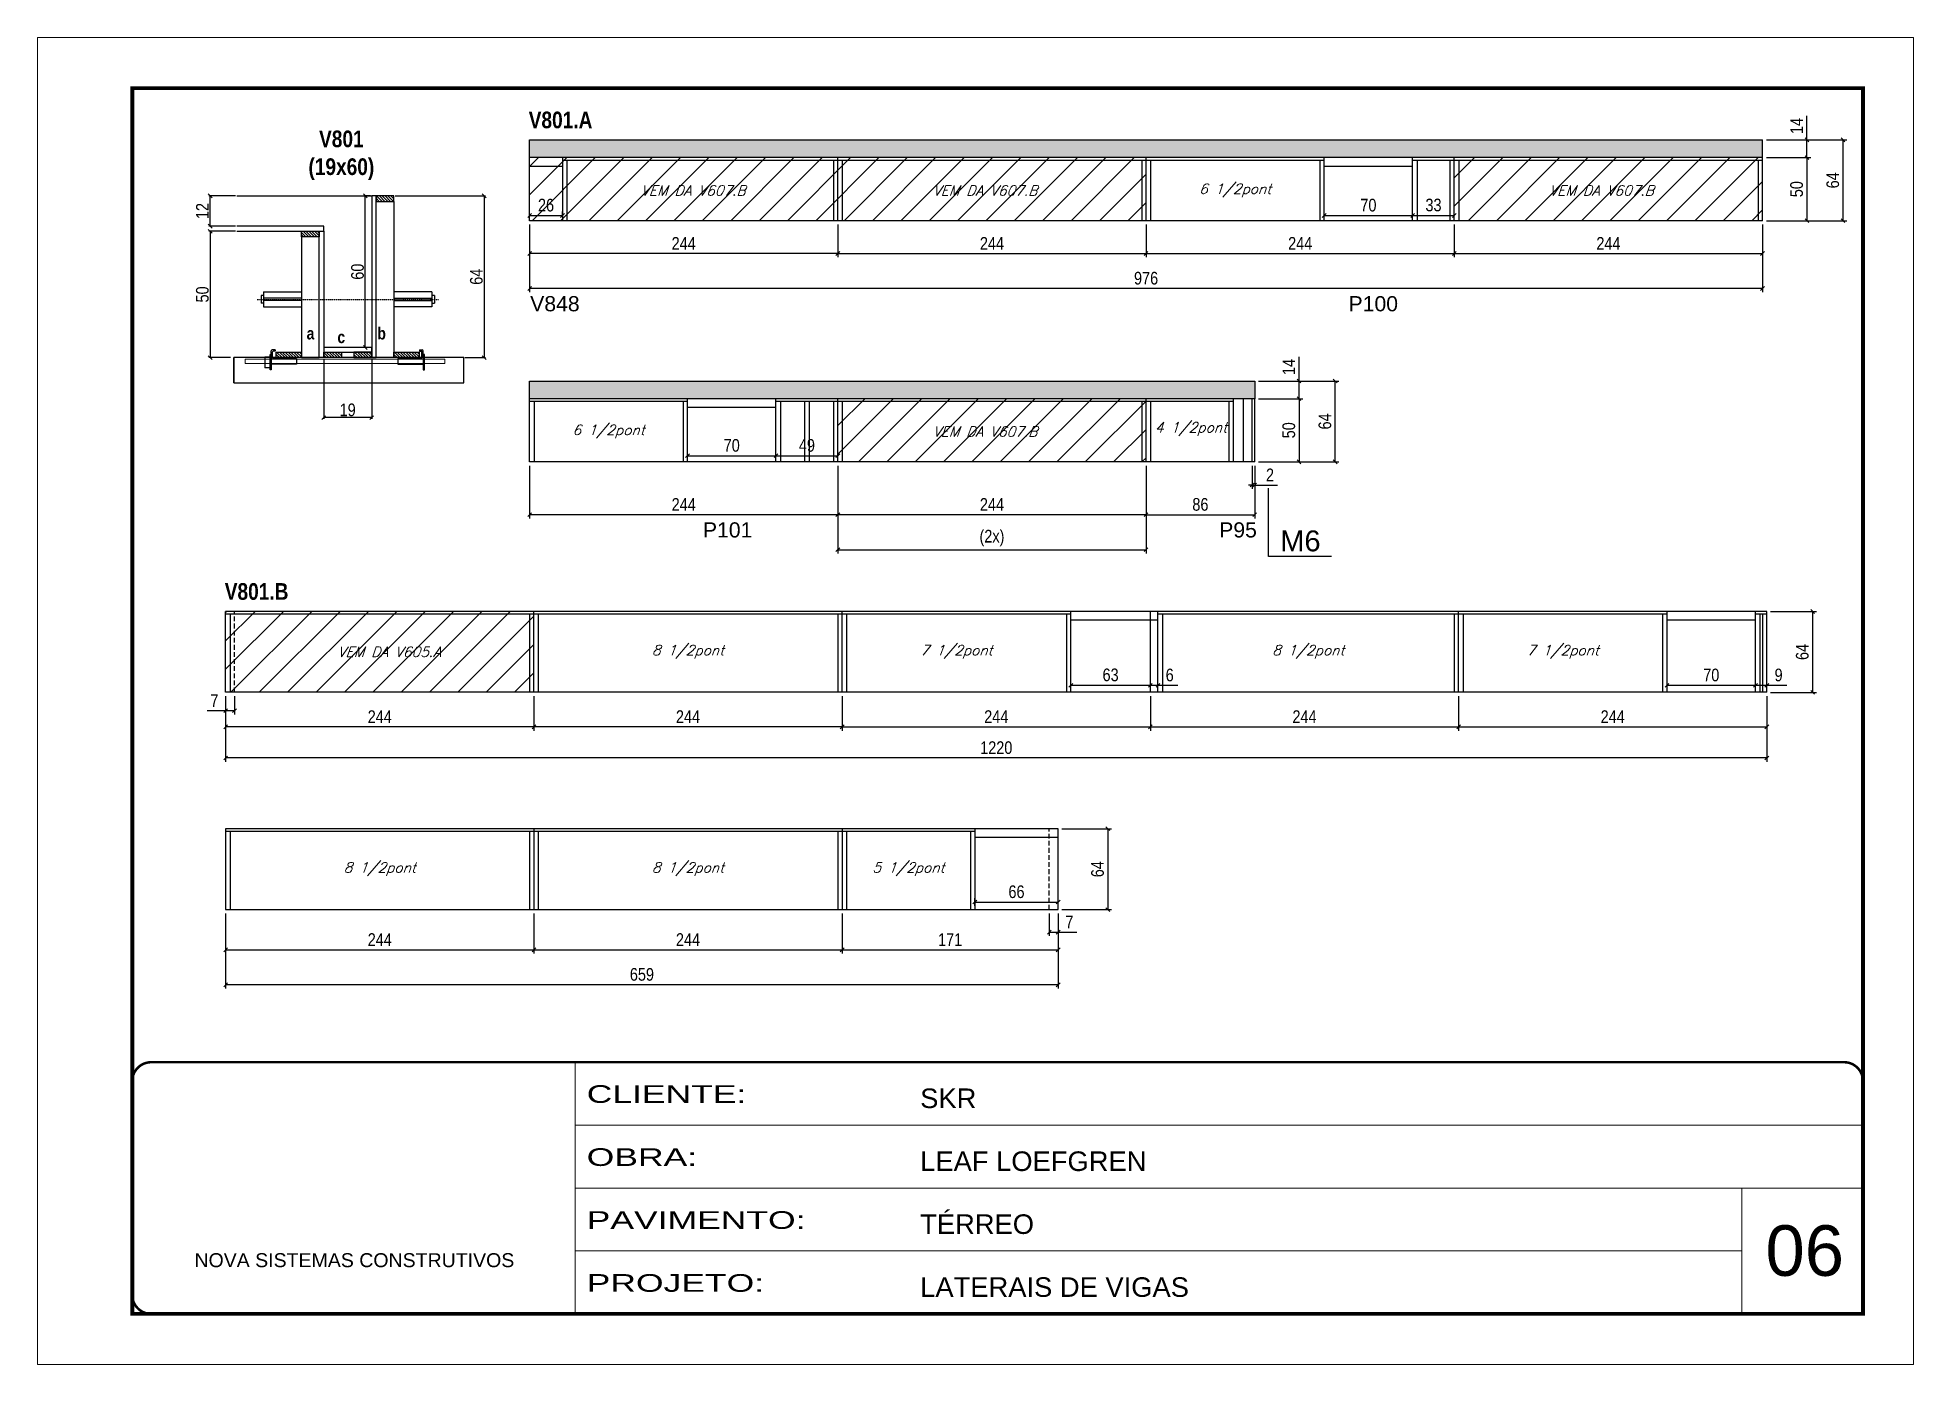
# Model space of a CAD drawing. Extents: x 3309 to 9590, y -2522 to 14608.
# Drawn here: x 4908 to 6393, y 12409 to 13459 of the extents above; entities that cross this region are included whole.
import ezdxf

# ---------------------------------------------------------------- set-up
doc = ezdxf.new("R2010")
doc.units = 0
for name, pattern in [('CONTINUO', [0]), ('DASHED', [0.75, 0.5, -0.25]), ('HIDDEN', [0.375, 0.25, -0.125])]:
    doc.linetypes.add(name, pattern=pattern)
for name, color, linetype in [('5', 5, 'Continuous'), ('barrote', 251, 'Continuous'), ('COTA', 241, 'Continuous'), ('detalhes', 4, 'Continuous'), ('NOMENCLATURA', 7, 'Continuous'), ('Painéis', 200, 'Continuous'), ('presilha', 1, 'Continuous'), ('SARR_2.2x10', 60, 'Continuous'), ('SARR_2.2x7', 40, 'Continuous'), ('SARR_3.5x7', 81, 'Continuous'), ('TENSOR', 3, 'Continuous'), ('texto', 7, 'Continuous')]:
    doc.layers.add(name, color=color, linetype=linetype)
for name, color, linetype, lineweight in [('CARIMBO', 255, 'Continuous', 9), ('CONCRETO', 251, 'Continuous', 25), ('Folhas', 255, 'Continuous', 9), ('Hachura', 251, 'Continuous', 9), ('SARRAFO DE PRESSAO', 251, 'DASHED', 9), ('SCO-___-LAJ', 2, 'Continuous', 0)]:
    doc.layers.add(name, color=color, linetype=linetype, lineweight=lineweight)
doc.styles.add('ARIAL', font='arial.ttf')
doc.styles.add('COTA TECNICA', font='techl___.ttf', dxfattribs={"height": 10})
doc.styles.add('COTA TECNICA 2X', font='techl___.ttf', dxfattribs={"height": 10})
doc.styles.add('Romans', font='romans.shx')
doc.styles.get("Standard").update_dxf_attribs({"font": 'arial.ttf'})
doc.styles.add('TECNICA', font='techb___.ttf', dxfattribs={"height": 10})
doc.styles.add('Tecnologia', font='')
doc.styles.get('Tecnologia').set_extended_font_data('Forgotten Futurist')
doc.dimstyles.new('PAINEL', dxfattribs={"dimtxt": 10, "dimasz": 3, "dimexe": 3, "dimexo": 3, "dimgap": 3, "dimtad": 1, "dimdec": 1, "dimzin": 12, "dimdsep": 46, "dimtxsty": 'COTA TECNICA', "dimblk1": 'OBLIQUE', "dimblk2": 'OBLIQUE', "dimsah": 1, "dimcen": 0.9, "dimclrd": 4, "dimclre": 4, "dimclrt": 240, "dimadec": 1, "dimazin": 3, "dimtfac": 1, "dimtdec": 1, "dimtmove": 0, "dimatfit": 3, "dimfxl": 1, "dimtolj": 1, "dimtzin": 12, "dimarcsym": 0})
doc.dimstyles.new('SECAO', dxfattribs={"dimscale": 0.333333, "dimtxt": 5, "dimasz": 9, "dimexe": 3, "dimexo": 3, "dimgap": 3, "dimtad": 1, "dimdec": 1, "dimlfac": 0.5, "dimzin": 12, "dimdsep": 46, "dimtxsty": 'COTA TECNICA 2X', "dimblk1": 'OBLIQUE', "dimblk2": 'OBLIQUE', "dimsah": 1, "dimcen": 0.9, "dimclrd": 4, "dimclre": 4, "dimclrt": 240, "dimadec": 1, "dimazin": 3, "dimtfac": 1, "dimtdec": 1, "dimtmove": 0, "dimatfit": 3, "dimfxl": 1, "dimtolj": 1, "dimtzin": 12, "dimarcsym": 0})
pattern_1 = [(135, (38369.9267, -110306.1634), (-1.122532015, -1.122532015), [])]

msp = doc.modelspace()

# ---------------------------------------------------------------- texts
at = {"layer": '5', "linetype": 'Continuous'}
for s, rotation, p in [('V848', 0.00004, (5297.86, 13242.65)), ('P100', 0.00004, (5945.68, 13242.65)), ('P101', 0.00004, (5434.59, 13063.67)), ('P95', 359.99996, (5843.28, 13063.67, 0))]:
    msp.add_text(s, height=12, rotation=rotation, dxfattribs=at).set_placement(p)
at = {"layer": 'CARIMBO', "style": 'ARIAL'}
msp.add_text('06', height=40, dxfattribs=at).set_placement((6275.73, 12479.43))
at = {"layer": 'detalhes', "style": 'TECNICA'}
for s, p in [('a', (5120.91, 13220.4)), ('c', (5145.28, 13217.48)), ('b', (5176.89, 13220.39))]:
    msp.add_text(s, height=9.6, dxfattribs=at).set_placement(p)
at = {"layer": 'NOMENCLATURA', "style": 'TECNICA'}
for s, p in [('V801.A', (5296.69, 13387.48)), ('V801.B', (5056.08, 13014.34))]:
    msp.add_text(s, height=13.2, dxfattribs=at).set_placement(p)
at = {"layer": 'NOMENCLATURA', "linetype": 'Continuous'}
msp.add_text('M6', height=16.5, dxfattribs=at).set_placement((5891.52, 13052.73))
at = {"layer": 'NOMENCLATURA', "insert": (5148.39, 13385.7), "char_height": 13.2, "attachment_point": 2, "style": 'TECNICA'}
msp.add_mtext_dynamic_manual_height_columns('V801\\P(19x60)', width=300.2766, gutter_width=1, heights=[0], dxfattribs=at)
at = {"layer": 'texto', "color": 2, "char_height": 8, "attachment_point": 5, "style": 'Romans'}
for s, insert in [('{\\Q19;\\C256;VEM DA V607.B}', (5426.91, 13338.29)), ('{\\Q19;\\C256;VEM DA V607.B}', (5657.91, 13338.29)), ('{\\Q19;\\C256;6 1/2pont}', (5855.91, 13338.29)), ('{\\Q19;\\C256;VEM DA V607.B}', (6145.91, 13338.29)), ('{\\Q19;\\C256;6 1/2pont}', (5359.91, 13147.49)), ('{\\Q19;\\C256;VEM DA V607.B}', (5657.91, 13147.49)), ('{\\Q19;\\C256;4 1/2pont}', (5820.91, 13149.49)), ('{\\Q19;\\C256;8 1/2pont}', (5422.8, 12973.15)), ('{\\Q19;\\C256;7 1/2pont}', (5635.3, 12973.15)), ('{\\Q19;\\C256;8 1/2pont}', (5913.8, 12973.15)), ('{\\Q19;\\C256;7 1/2pont}', (6115.3, 12973.15)), ('{\\Q19;\\C256;VEM DA V605.A}', (5186.3, 12973.15)), ('{\\Q19;\\C256;8 1/2pont}', (5178.8, 12801.25)), ('{\\Q19;\\C256;8 1/2pont}', (5422.8, 12801.25)), ('{\\Q19;\\C256;5 1/2pont}', (5597.3, 12801.25))]:
    msp.add_mtext(s, dxfattribs=dict(at, insert=insert))

# ---------------------------------------------------------------- blocks, each defined once
blk = doc.blocks.new('9999999999')
at = {"color": 30, "linetype": 'CONTINUO'}
for p, q in [((98564.6, 34230.2), (98564.6, 34429.4)), ((98564.6, 34379.6), (99584, 34379.6)), ((98564.6, 34329.8), (99488, 34329.8)), ((99584, 34329.8), (99488, 34329.8)), ((99488, 34329.8), (99488, 34230.2)), ((98564.6, 34280), (99488, 34280))]:
    blk.add_line(p, q, dxfattribs=at)
at = {"color": 30, "linetype": 'CONTINUO', "const_width": 2}
blk.add_lwpolyline([(99584, 34230.2), (99584, 34414.4, 0.414214), (99569, 34429.4), (98229, 34429.4, 0.414214), (98214, 34414.4), (98214, 34245.2, 0.414214), (98229, 34230.2), (99584, 34230.2)], format="xyb", dxfattribs=at)
at = {"layer": 'Folhas'}
blk.add_lwpolyline([(98139, 34190.2), (99624, 34190.2), (99624, 35240.2), (98139, 35240.2)], close=True, dxfattribs=at)
at = {"layer": 'Folhas', "color": 30, "const_width": 3}
blk.add_lwpolyline([(98214, 34230.2), (99584, 34230.2), (99584, 35200.2), (98214, 35200.2)], close=True, dxfattribs=at)
at = {"color": 7, "linetype": 'Continuous', "ltscale": 5, "style": 'ARIAL'}
for s, height, p in [('SKR', 15.48, (98837.7, 34393.1)), ('LEAF LOEFGREN', 15.483, (98837.7, 34343.3)), ('TÉRREO', 15.48, (98837.7, 34293.5)), ('NOVA SISTEMAS CONSTRUTIVOS', 11.059, (98263.2, 34267.2)), ('LATERAIS DE VIGAS', 15.483, (98837.7, 34243.7))]:
    blk.add_text(s, height=height, dxfattribs=at).set_placement(p)
at = {"layer": 'Folhas', "color": 7, "style": 'Tecnologia', "width": 1.5}
for s, p in [('CLIENTE:', (98573.7, 34397.2)), ('OBRA:', (98573.7, 34347.3)), ('PAVIMENTO:', (98573.7, 34297.5)), ('PROJETO:', (98573.7, 34247.7))]:
    blk.add_text(s, height=14, dxfattribs=at).set_placement(p)
blk = doc.blocks.new('_Oblique')
at = {"color": 0, "linetype": 'ByBlock', "lineweight": -2}
blk.add_line((-0.5, -0.5), (0.5, 0.5), dxfattribs=at)
blk = doc.blocks.new('*D1439')
at = {"layer": 'COTA', "color": 4, "lineweight": -2, "transparency": 16777216}
for p, q in [((5134.4, 13205), (5134.4, 13157.5)), ((5172.4, 13205), (5172.4, 13157.5)), ((5172.4, 13158.5), (5134.4, 13158.5))]:
    blk.add_line(p, q, dxfattribs=at)
at = {"layer": 'Defpoints', "color": 0, "transparency": 16777216}
for p in [(5134.4, 13206), (5172.4, 13206), (5134.4, 13158.5)]:
    blk.add_point(p, dxfattribs=at)
at = {"layer": 'COTA', "color": 4, "lineweight": -2, "transparency": 16777216, "xscale": 3, "yscale": 3, "zscale": 3, "rotation": 180}
blk.add_blockref('_Oblique', (5134.4, 13158.5), dxfattribs=at)
at = {"layer": 'COTA', "color": 4, "lineweight": -2, "transparency": 16777216, "xscale": 3, "yscale": 3, "zscale": 3}
blk.add_blockref('_Oblique', (5172.4, 13158.5), dxfattribs=at)
at = {"layer": 'COTA', "color": 240, "transparency": 16777216, "insert": (5153.4, 13164.6), "char_height": 10, "attachment_point": 5, "style": 'COTA TECNICA 2X'}
blk.add_mtext('\\A1;19', dxfattribs=at)
blk = doc.blocks.new('PRESILHA METÁLICA 1')
at = {"layer": 'presilha'}
for p, q in [((0, 13), (6, 13)), ((0, 13), (0, 0)), ((6, 0), (0, 0)), ((6, 15.5), (7.5, 15.5)), ((6, -2.5), (6, 15.5)), ((6, 13), (6, 0)), ((7.5, 10.6), (7.5, 19.9)), ((7.5, 15.5), (7.5, -2.5)), ((37.5, 4.1), (7.5, 4.1)), ((12, 21), (8.6, 21)), ((9, 11.6), (9, 18.9)), ((12, 19.5), (9.6, 19.5)), ((37.5, 11), (9.6, 11)), ((12, 21), (12, 19.5)), ((37.5, 11), (37.5, 4.1)), ((7.5, -2.5), (6, -2.5))]:
    blk.add_line(p, q, dxfattribs=at)
for centre, radius, start, end in [((8.6, 19.9), 1.14, 90, 180), ((9.6, 18.9), 0.57, 90, 180), ((9.6, 11.6), 0.57, 180, 270)]:
    blk.add_arc(centre, radius, start, end, dxfattribs=at)
blk = doc.blocks.new('PRESILHA METÁLICA 2')
at = {"layer": 'presilha'}
for p, q in [((-5.2, 23.5), (-5.2, 22)), ((-5.2, 23.5), (-1.9, 23.5)), ((-0.8, 14.6), (-0.8, 22.4)), ((-30.8, 13.5), (-30.8, 6.6)), ((-30.8, 13.5), (-2.8, 13.5)), ((-30.8, 6.6), (-0.8, 6.6)), ((-5.2, 22), (-2.8, 22)), ((-2.2, 14.1), (-2.2, 21.4)), ((0.8, 18), (-0.8, 18)), ((-0.8, 18), (-0.8, 0)), ((-0.8, 0), (0.8, 0)), ((0.8, 0), (0.8, 18))]:
    blk.add_line(p, q, dxfattribs=at)
for centre, radius, start, end in [((-1.9, 22.4), 1.14, 0, 90), ((-2.8, 21.4), 0.57, 0, 90), ((-2.8, 14.1), 0.57, 270, 0)]:
    blk.add_arc(centre, radius, start, end, dxfattribs=at)
blk = doc.blocks.new('*D1440')
at = {"layer": 'COTA', "color": 4, "lineweight": -2, "transparency": 16777216}
for p, q in [((5191, 13334), (5262.4, 13334)), ((5261.4, 13334), (5261.4, 13206)), ((5246.2, 13206), (5262.4, 13206))]:
    blk.add_line(p, q, dxfattribs=at)
at = {"layer": 'Defpoints', "color": 0, "transparency": 16777216}
for p in [(5190, 13334), (5245.2, 13206), (5261.4, 13206)]:
    blk.add_point(p, dxfattribs=at)
at = {"layer": 'COTA', "color": 4, "lineweight": -2, "transparency": 16777216, "xscale": 3, "yscale": 3, "zscale": 3}
for p, rotation in [((5261.4, 13334), 90), ((5261.4, 13206), 270)]:
    blk.add_blockref('_Oblique', p, dxfattribs=dict(at, rotation=rotation))
at = {"layer": 'COTA', "color": 240, "transparency": 16777216, "insert": (5255.3, 13270), "char_height": 10, "attachment_point": 5, "rotation": 90, "style": 'COTA TECNICA 2X'}
blk.add_mtext('\\A1;64', dxfattribs=at)
blk = doc.blocks.new('*D1441')
at = {"layer": 'COTA', "color": 4, "lineweight": -2, "transparency": 16777216}
for p, q in [((5064.7, 13306), (5043.5, 13306)), ((5044.5, 13306), (5044.5, 13206)), ((5060.6, 13206), (5043.5, 13206))]:
    blk.add_line(p, q, dxfattribs=at)
at = {"layer": 'Defpoints', "color": 0, "transparency": 16777216}
for p in [(5065.7, 13306, 0), (5044.5, 13206), (5061.6, 13206)]:
    blk.add_point(p, dxfattribs=at)
at = {"layer": 'COTA', "color": 4, "lineweight": -2, "transparency": 16777216, "xscale": 3, "yscale": 3, "zscale": 3}
for p, rotation in [((5044.5, 13306), 90), ((5044.5, 13206), 270)]:
    blk.add_blockref('_Oblique', p, dxfattribs=dict(at, rotation=rotation))
at = {"layer": 'COTA', "color": 240, "transparency": 16777216, "insert": (5038.4, 13256), "char_height": 10, "attachment_point": 5, "rotation": 90, "style": 'COTA TECNICA 2X'}
blk.add_mtext('\\A1;50', dxfattribs=at)
blk = doc.blocks.new('*D1442')
at = {"layer": 'COTA', "color": 4, "lineweight": -2, "transparency": 16777216}
for p, q in [((5171.4, 13334), (5166.3, 13334)), ((5167.3, 13214), (5167.3, 13334)), ((5171.4, 13214), (5166.3, 13214))]:
    blk.add_line(p, q, dxfattribs=at)
at = {"layer": 'Defpoints', "color": 0, "transparency": 16777216}
for p in [(5167.3, 13334), (5172.4, 13334), (5172.4, 13214)]:
    blk.add_point(p, dxfattribs=at)
at = {"layer": 'COTA', "color": 4, "lineweight": -2, "transparency": 16777216, "xscale": 3, "yscale": 3, "zscale": 3}
for p, rotation in [((5167.3, 13334), 90), ((5167.3, 13214), 270)]:
    blk.add_blockref('_Oblique', p, dxfattribs=dict(at, rotation=rotation))
at = {"layer": 'COTA', "color": 240, "transparency": 16777216, "insert": (5161.2, 13274), "char_height": 10, "attachment_point": 5, "rotation": 90, "style": 'COTA TECNICA 2X'}
blk.add_mtext('\\A1;60', dxfattribs=at)
blk = doc.blocks.new('*D1443')
at = {"layer": 'COTA', "color": 4, "lineweight": -2, "transparency": 16777216}
for p, q in [((5064.7, 13334), (5043.5, 13334)), ((5044.5, 13310), (5044.5, 13334)), ((5064.7, 13310), (5043.5, 13310))]:
    blk.add_line(p, q, dxfattribs=at)
at = {"layer": 'Defpoints', "color": 0, "transparency": 16777216}
for p in [(5044.5, 13334), (5065.7, 13334), (5065.7, 13310)]:
    blk.add_point(p, dxfattribs=at)
at = {"layer": 'COTA', "color": 4, "lineweight": -2, "transparency": 16777216, "xscale": 3, "yscale": 3, "zscale": 3}
for p, rotation in [((5044.5, 13334), 90), ((5044.5, 13310), 270)]:
    blk.add_blockref('_Oblique', p, dxfattribs=dict(at, rotation=rotation))
at = {"layer": 'COTA', "color": 240, "transparency": 16777216, "insert": (5038.4, 13322), "char_height": 10, "attachment_point": 5, "rotation": 90, "style": 'COTA TECNICA 2X'}
blk.add_mtext('\\A1;12', dxfattribs=at)
blk = doc.blocks.new('*D1444')
at = {"layer": 'COTA', "color": 4, "linetype": 'ByBlock', "lineweight": -2, "transparency": 16777216}
for p, q in [((5297.4, 13311.3), (5297.4, 13285.4)), ((5541.4, 13311.3), (5541.4, 13285.4)), ((5541.4, 13288.4), (5297.4, 13288.4))]:
    blk.add_line(p, q, dxfattribs=at)
at = {"layer": 'Defpoints', "color": 0, "linetype": 'ByBlock', "transparency": 16777216}
for p in [(5297.4, 13314.3), (5541.4, 13314.3), (5297.4, 13288.4)]:
    blk.add_point(p, dxfattribs=at)
at = {"layer": 'COTA', "color": 4, "linetype": 'ByBlock', "lineweight": -2, "transparency": 16777216, "xscale": 3, "yscale": 3, "zscale": 3, "rotation": 180}
blk.add_blockref('_Oblique', (5297.4, 13288.4), dxfattribs=at)
at = {"layer": 'COTA', "color": 4, "linetype": 'ByBlock', "lineweight": -2, "transparency": 16777216, "xscale": 3, "yscale": 3, "zscale": 3}
blk.add_blockref('_Oblique', (5541.4, 13288.4), dxfattribs=at)
at = {"layer": 'COTA', "color": 240, "linetype": 'ByBlock', "transparency": 16777216, "insert": (5419.4, 13296.4), "char_height": 10, "attachment_point": 5, "style": 'COTA TECNICA'}
blk.add_mtext('\\A1;244', dxfattribs=at)
blk = doc.blocks.new('*D1446')
at = {"layer": 'COTA', "color": 4, "linetype": 'ByBlock', "lineweight": -2, "transparency": 16777216}
for p, q in [((5297.4, 13311.3), (5297.4, 13257.7)), ((6273.4, 13311.3), (6273.4, 13257.7)), ((6273.4, 13260.7), (5297.4, 13260.7))]:
    blk.add_line(p, q, dxfattribs=at)
at = {"layer": 'Defpoints', "color": 0, "linetype": 'ByBlock', "transparency": 16777216}
for p in [(5297.4, 13314.3), (6273.4, 13314.3), (5297.4, 13260.7)]:
    blk.add_point(p, dxfattribs=at)
at = {"layer": 'COTA', "color": 4, "linetype": 'ByBlock', "lineweight": -2, "transparency": 16777216, "xscale": 3, "yscale": 3, "zscale": 3, "rotation": 180}
blk.add_blockref('_Oblique', (5297.4, 13260.7), dxfattribs=at)
at = {"layer": 'COTA', "color": 4, "linetype": 'ByBlock', "lineweight": -2, "transparency": 16777216, "xscale": 3, "yscale": 3, "zscale": 3}
blk.add_blockref('_Oblique', (6273.4, 13260.7), dxfattribs=at)
at = {"layer": 'COTA', "color": 240, "linetype": 'ByBlock', "transparency": 16777216, "insert": (5785.4, 13268.8), "char_height": 10, "attachment_point": 5, "style": 'COTA TECNICA'}
blk.add_mtext('\\A1;976', dxfattribs=at)
blk = doc.blocks.new('*D1445')
at = {"layer": 'COTA', "color": 4, "lineweight": -2, "transparency": 16777216}
for p, q in [((5541.4, 13311.3), (5541.4, 13285.4)), ((5785.4, 13311.3), (5785.4, 13285.4)), ((5541.4, 13288.4), (5785.4, 13288.4))]:
    blk.add_line(p, q, dxfattribs=at)
at = {"layer": 'Defpoints', "color": 0, "transparency": 16777216}
for p in [(5541.4, 13314.3, 0), (5785.4, 13314.3, 0), (5785.4, 13288.4)]:
    blk.add_point(p, dxfattribs=at)
at = {"layer": 'COTA', "color": 4, "lineweight": -2, "transparency": 16777216, "xscale": 3, "yscale": 3, "zscale": 3, "rotation": 180}
blk.add_blockref('_Oblique', (5541.4, 13288.4), dxfattribs=at)
at = {"layer": 'COTA', "color": 4, "lineweight": -2, "transparency": 16777216, "xscale": 3, "yscale": 3, "zscale": 3}
blk.add_blockref('_Oblique', (5785.4, 13288.4), dxfattribs=at)
at = {"layer": 'COTA', "color": 240, "transparency": 16777216, "insert": (5663.4, 13296.4), "char_height": 10, "attachment_point": 5, "style": 'COTA TECNICA'}
blk.add_mtext('\\A1;244', dxfattribs=at)
blk = doc.blocks.new('*D1447')
at = {"layer": 'COTA', "color": 4, "lineweight": -2, "transparency": 16777216}
for p, q in [((5785.4, 13311.3), (5785.4, 13285.4)), ((6029.4, 13311.3), (6029.4, 13285.4)), ((5785.4, 13288.4), (6029.4, 13288.4))]:
    blk.add_line(p, q, dxfattribs=at)
at = {"layer": 'Defpoints', "color": 0, "transparency": 16777216}
for p in [(5785.4, 13314.3, 0), (6029.4, 13314.3, 0), (6029.4, 13288.4)]:
    blk.add_point(p, dxfattribs=at)
at = {"layer": 'COTA', "color": 4, "lineweight": -2, "transparency": 16777216, "xscale": 3, "yscale": 3, "zscale": 3, "rotation": 180}
blk.add_blockref('_Oblique', (5785.4, 13288.4), dxfattribs=at)
at = {"layer": 'COTA', "color": 4, "lineweight": -2, "transparency": 16777216, "xscale": 3, "yscale": 3, "zscale": 3}
blk.add_blockref('_Oblique', (6029.4, 13288.4), dxfattribs=at)
at = {"layer": 'COTA', "color": 240, "transparency": 16777216, "insert": (5907.4, 13296.4), "char_height": 10, "attachment_point": 5, "style": 'COTA TECNICA'}
blk.add_mtext('\\A1;244', dxfattribs=at)
blk = doc.blocks.new('*D1448')
at = {"layer": 'COTA', "color": 4, "lineweight": -2, "transparency": 16777216}
for p, q in [((6029.4, 13311.3), (6029.4, 13285.4)), ((6273.4, 13311.3), (6273.4, 13285.4)), ((6029.4, 13288.4), (6273.4, 13288.4))]:
    blk.add_line(p, q, dxfattribs=at)
at = {"layer": 'Defpoints', "color": 0, "transparency": 16777216}
for p in [(6029.4, 13314.3), (6273.4, 13314.3), (6273.4, 13288.4)]:
    blk.add_point(p, dxfattribs=at)
at = {"layer": 'COTA', "color": 4, "lineweight": -2, "transparency": 16777216, "xscale": 3, "yscale": 3, "zscale": 3, "rotation": 180}
blk.add_blockref('_Oblique', (6029.4, 13288.4), dxfattribs=at)
at = {"layer": 'COTA', "color": 4, "lineweight": -2, "transparency": 16777216, "xscale": 3, "yscale": 3, "zscale": 3}
blk.add_blockref('_Oblique', (6273.4, 13288.4), dxfattribs=at)
at = {"layer": 'COTA', "color": 240, "transparency": 16777216, "insert": (6151.4, 13296.4), "char_height": 10, "attachment_point": 5, "style": 'COTA TECNICA'}
blk.add_mtext('\\A1;244', dxfattribs=at)
blk = doc.blocks.new('*D1452')
at = {"layer": 'COTA', "color": 4, "linetype": 'ByBlock', "lineweight": -2, "transparency": 16777216}
for p, q in [((5541.4, 13120.5), (5541.4, 13078.7)), ((5785.4, 13120.5), (5785.4, 13078.7)), ((5785.4, 13081.7), (5541.4, 13081.7))]:
    blk.add_line(p, q, dxfattribs=at)
at = {"layer": 'Defpoints', "color": 0, "linetype": 'ByBlock', "transparency": 16777216}
for p in [(5541.4, 13123.5), (5785.4, 13123.5), (5541.4, 13081.7)]:
    blk.add_point(p, dxfattribs=at)
at = {"layer": 'COTA', "color": 4, "linetype": 'ByBlock', "lineweight": -2, "transparency": 16777216, "xscale": 3, "yscale": 3, "zscale": 3, "rotation": 180}
blk.add_blockref('_Oblique', (5541.4, 13081.7), dxfattribs=at)
at = {"layer": 'COTA', "color": 4, "linetype": 'ByBlock', "lineweight": -2, "transparency": 16777216, "xscale": 3, "yscale": 3, "zscale": 3}
blk.add_blockref('_Oblique', (5785.4, 13081.7), dxfattribs=at)
at = {"layer": 'COTA', "color": 240, "linetype": 'ByBlock', "transparency": 16777216, "insert": (5663.4, 13089.8), "char_height": 10, "attachment_point": 5, "style": 'COTA TECNICA'}
blk.add_mtext('\\A1;244', dxfattribs=at)
blk = doc.blocks.new('*D1453')
at = {"layer": 'COTA', "color": 4, "linetype": 'ByBlock', "lineweight": -2, "transparency": 16777216}
for p, q in [((5297.4, 13120.5), (5297.4, 13078.7)), ((5541.4, 13120.5), (5541.4, 13078.7)), ((5541.4, 13081.7), (5297.4, 13081.7))]:
    blk.add_line(p, q, dxfattribs=at)
at = {"layer": 'Defpoints', "color": 0, "linetype": 'ByBlock', "transparency": 16777216}
for p in [(5297.4, 13123.5), (5541.4, 13123.5), (5297.4, 13081.7)]:
    blk.add_point(p, dxfattribs=at)
at = {"layer": 'COTA', "color": 4, "linetype": 'ByBlock', "lineweight": -2, "transparency": 16777216, "xscale": 3, "yscale": 3, "zscale": 3, "rotation": 180}
blk.add_blockref('_Oblique', (5297.4, 13081.7), dxfattribs=at)
at = {"layer": 'COTA', "color": 4, "linetype": 'ByBlock', "lineweight": -2, "transparency": 16777216, "xscale": 3, "yscale": 3, "zscale": 3}
blk.add_blockref('_Oblique', (5541.4, 13081.7), dxfattribs=at)
at = {"layer": 'COTA', "color": 240, "linetype": 'ByBlock', "transparency": 16777216, "insert": (5419.4, 13089.8), "char_height": 10, "attachment_point": 5, "style": 'COTA TECNICA'}
blk.add_mtext('\\A1;244', dxfattribs=at)
blk = doc.blocks.new('*D1454')
at = {"layer": 'COTA', "color": 4, "lineweight": -2, "transparency": 16777216}
for p, q in [((5785.4, 13120.5), (5785.4, 13078.7)), ((5871.4, 13120.5), (5871.4, 13078.7)), ((5785.4, 13081.7), (5871.4, 13081.7))]:
    blk.add_line(p, q, dxfattribs=at)
at = {"layer": 'Defpoints', "color": 0, "transparency": 16777216}
for p in [(5785.4, 13123.5, 0), (5871.4, 13123.5, 0), (5871.4, 13081.7)]:
    blk.add_point(p, dxfattribs=at)
at = {"layer": 'COTA', "color": 4, "lineweight": -2, "transparency": 16777216, "xscale": 3, "yscale": 3, "zscale": 3, "rotation": 180}
blk.add_blockref('_Oblique', (5785.4, 13081.7), dxfattribs=at)
at = {"layer": 'COTA', "color": 4, "lineweight": -2, "transparency": 16777216, "xscale": 3, "yscale": 3, "zscale": 3}
blk.add_blockref('_Oblique', (5871.4, 13081.7), dxfattribs=at)
at = {"layer": 'COTA', "color": 240, "transparency": 16777216, "insert": (5828.4, 13089.8), "char_height": 10, "attachment_point": 5, "style": 'COTA TECNICA'}
blk.add_mtext('\\A1;86', dxfattribs=at)
blk = doc.blocks.new('*D1449')
at = {"layer": 'COTA', "color": 4, "lineweight": -2, "transparency": 16777216}
for p, q in [((5874.4, 13173.5), (5909.5, 13173.5)), ((5906.5, 13173.5), (5906.5, 13123.5)), ((5874.4, 13123.5), (5909.5, 13123.5))]:
    blk.add_line(p, q, dxfattribs=at)
at = {"layer": 'Defpoints', "color": 0, "transparency": 16777216}
for p in [(5871.4, 13173.5, 0), (5871.4, 13123.5, 0), (5906.5, 13123.5)]:
    blk.add_point(p, dxfattribs=at)
at = {"layer": 'COTA', "color": 4, "lineweight": -2, "transparency": 16777216, "xscale": 3, "yscale": 3, "zscale": 3}
for p, rotation in [((5906.5, 13173.5), 90), ((5906.5, 13123.5), 270)]:
    blk.add_blockref('_Oblique', p, dxfattribs=dict(at, rotation=rotation))
at = {"layer": 'COTA', "color": 240, "transparency": 16777216, "insert": (5898.4, 13148.5), "char_height": 10, "attachment_point": 5, "rotation": 90, "style": 'COTA TECNICA'}
blk.add_mtext('\\A1;50', dxfattribs=at)
blk = doc.blocks.new('*D1450')
at = {"layer": 'COTA', "color": 4, "lineweight": -2, "transparency": 16777216}
for p, q in [((5906.5, 13187.5), (5906.5, 13206.6)), ((5874.4, 13187.5), (5909.5, 13187.5)), ((5906.5, 13173.5), (5906.5, 13187.5)), ((5874.4, 13173.5), (5909.5, 13173.5))]:
    blk.add_line(p, q, dxfattribs=at)
at = {"layer": 'Defpoints', "color": 0, "transparency": 16777216}
for p in [(5871.4, 13187.5, 0), (5906.5, 13187.5), (5871.4, 13173.5, 0)]:
    blk.add_point(p, dxfattribs=at)
at = {"layer": 'COTA', "color": 4, "lineweight": -2, "transparency": 16777216, "xscale": 3, "yscale": 3, "zscale": 3}
for p, rotation in [((5906.5, 13187.5), 90), ((5906.5, 13173.5), 270)]:
    blk.add_blockref('_Oblique', p, dxfattribs=dict(at, rotation=rotation))
at = {"layer": 'COTA', "color": 240, "transparency": 16777216, "insert": (5898.4, 13198.6), "char_height": 10, "attachment_point": 5, "rotation": 90, "style": 'COTA TECNICA'}
blk.add_mtext('\\A1;14', dxfattribs=at)
blk = doc.blocks.new('*D1451')
at = {"layer": 'COTA', "color": 4, "lineweight": -2, "transparency": 16777216}
for p, q in [((5874.4, 13187.5), (5938.1, 13187.5)), ((5935.1, 13123.5), (5935.1, 13187.5)), ((5874.4, 13123.5), (5938.1, 13123.5))]:
    blk.add_line(p, q, dxfattribs=at)
at = {"layer": 'Defpoints', "color": 0, "transparency": 16777216}
for p in [(5871.4, 13187.5, 0), (5935.1, 13187.5), (5871.4, 13123.5, 0)]:
    blk.add_point(p, dxfattribs=at)
at = {"layer": 'COTA', "color": 4, "lineweight": -2, "transparency": 16777216, "xscale": 3, "yscale": 3, "zscale": 3}
for p, rotation in [((5935.1, 13187.5), 90), ((5935.1, 13123.5), 270)]:
    blk.add_blockref('_Oblique', p, dxfattribs=dict(at, rotation=rotation))
at = {"layer": 'COTA', "color": 240, "transparency": 16777216, "insert": (5927, 13155.5), "char_height": 10, "attachment_point": 5, "rotation": 90, "style": 'COTA TECNICA'}
blk.add_mtext('\\A1;64', dxfattribs=at)
blk = doc.blocks.new('*D1455')
at = {"layer": 'COTA', "color": 4, "lineweight": -2, "transparency": 16777216}
for p, q in [((5541.4, 13120.5), (5541.4, 13051)), ((5785.4, 13120.5), (5785.4, 13051)), ((5541.4, 13054), (5785.4, 13054))]:
    blk.add_line(p, q, dxfattribs=at)
at = {"layer": 'Defpoints', "color": 0, "transparency": 16777216}
for p in [(5541.4, 13123.5), (5785.4, 13123.5), (5785.4, 13054)]:
    blk.add_point(p, dxfattribs=at)
at = {"layer": 'COTA', "color": 4, "lineweight": -2, "transparency": 16777216, "xscale": 3, "yscale": 3, "zscale": 3, "rotation": 180}
blk.add_blockref('_Oblique', (5541.4, 13054), dxfattribs=at)
at = {"layer": 'COTA', "color": 4, "lineweight": -2, "transparency": 16777216, "xscale": 3, "yscale": 3, "zscale": 3}
blk.add_blockref('_Oblique', (5785.4, 13054), dxfattribs=at)
at = {"layer": 'COTA', "color": 240, "transparency": 16777216, "insert": (5663.4, 13063.2), "char_height": 10, "attachment_point": 5, "style": 'COTA TECNICA'}
blk.add_mtext('\\A1;(2x)', dxfattribs=at)
blk = doc.blocks.new('*D1456')
at = {"layer": 'COTA', "color": 4, "lineweight": -2, "transparency": 16777216}
for p, q in [((5869.4, 13120.5), (5869.4, 13102.2)), ((5871.4, 13120.5), (5871.4, 13102.2)), ((5869.4, 13105.2), (5866.4, 13105.2)), ((5869.4, 13105.2), (5871.4, 13105.2)), ((5871.4, 13105.2), (5889.5, 13105.2))]:
    blk.add_line(p, q, dxfattribs=at)
at = {"layer": 'Defpoints', "color": 0, "transparency": 16777216}
for p in [(5869.4, 13123.5), (5871.4, 13123.5), (5871.4, 13105.2)]:
    blk.add_point(p, dxfattribs=at)
at = {"layer": 'COTA', "color": 4, "lineweight": -2, "transparency": 16777216, "xscale": 3, "yscale": 3, "zscale": 3}
blk.add_blockref('_Oblique', (5869.4, 13105.2), dxfattribs=at)
at = {"layer": 'COTA', "color": 4, "lineweight": -2, "transparency": 16777216, "xscale": 3, "yscale": 3, "zscale": 3, "rotation": 180}
blk.add_blockref('_Oblique', (5871.4, 13105.2), dxfattribs=at)
at = {"layer": 'COTA', "color": 240, "transparency": 16777216, "insert": (5883.5, 13113.2), "char_height": 10, "attachment_point": 5, "style": 'COTA TECNICA'}
blk.add_mtext('\\A1;2', dxfattribs=at)
blk = doc.blocks.new('*D1457')
at = {"layer": 'COTA', "color": 4, "lineweight": -2, "transparency": 16777216}
for p, q in [((5297.4, 13317.3), (5297.4, 13321.5)), ((5323.4, 13317.3), (5323.4, 13321.5)), ((5297.4, 13318.5), (5323.4, 13318.5))]:
    blk.add_line(p, q, dxfattribs=at)
at = {"layer": 'Defpoints', "color": 0, "transparency": 16777216}
for p in [(5297.4, 13314.3), (5323.4, 13318.5), (5323.4, 13314.3)]:
    blk.add_point(p, dxfattribs=at)
at = {"layer": 'COTA', "color": 4, "lineweight": -2, "transparency": 16777216, "xscale": 3, "yscale": 3, "zscale": 3, "rotation": 180}
blk.add_blockref('_Oblique', (5297.4, 13318.5), dxfattribs=at)
at = {"layer": 'COTA', "color": 4, "lineweight": -2, "transparency": 16777216, "xscale": 3, "yscale": 3, "zscale": 3}
blk.add_blockref('_Oblique', (5323.4, 13318.5), dxfattribs=at)
at = {"layer": 'COTA', "color": 240, "transparency": 16777216, "insert": (5310.4, 13326.6), "char_height": 10, "attachment_point": 5, "style": 'COTA TECNICA'}
blk.add_mtext('\\A1;26', dxfattribs=at)
blk = doc.blocks.new('*D1458')
at = {"layer": 'COTA', "color": 4, "lineweight": -2, "transparency": 16777216}
for p, q in [((5926.4, 13317.3), (5926.4, 13321.5)), ((5996.4, 13317.3), (5996.4, 13321.5)), ((5926.4, 13318.5), (5996.4, 13318.5))]:
    blk.add_line(p, q, dxfattribs=at)
at = {"layer": 'Defpoints', "color": 0, "transparency": 16777216}
for p in [(5926.4, 13314.3), (5996.4, 13318.5), (5996.4, 13314.3)]:
    blk.add_point(p, dxfattribs=at)
at = {"layer": 'COTA', "color": 4, "lineweight": -2, "transparency": 16777216, "xscale": 3, "yscale": 3, "zscale": 3, "rotation": 180}
blk.add_blockref('_Oblique', (5926.4, 13318.5), dxfattribs=at)
at = {"layer": 'COTA', "color": 4, "lineweight": -2, "transparency": 16777216, "xscale": 3, "yscale": 3, "zscale": 3}
blk.add_blockref('_Oblique', (5996.4, 13318.5), dxfattribs=at)
at = {"layer": 'COTA', "color": 240, "transparency": 16777216, "insert": (5961.4, 13326.6), "char_height": 10, "attachment_point": 5, "style": 'COTA TECNICA'}
blk.add_mtext('\\A1;70', dxfattribs=at)
blk = doc.blocks.new('*D1459')
at = {"layer": 'COTA', "color": 4, "lineweight": -2, "transparency": 16777216}
for p, q in [((5996.4, 13317.3), (5996.4, 13321.5)), ((6029.4, 13317.3), (6029.4, 13321.5)), ((5996.4, 13318.5), (6029.4, 13318.5))]:
    blk.add_line(p, q, dxfattribs=at)
at = {"layer": 'Defpoints', "color": 0, "transparency": 16777216}
for p in [(5996.4, 13314.3), (6029.4, 13318.5), (6029.4, 13314.3)]:
    blk.add_point(p, dxfattribs=at)
at = {"layer": 'COTA', "color": 4, "lineweight": -2, "transparency": 16777216, "xscale": 3, "yscale": 3, "zscale": 3, "rotation": 180}
blk.add_blockref('_Oblique', (5996.4, 13318.5), dxfattribs=at)
at = {"layer": 'COTA', "color": 4, "lineweight": -2, "transparency": 16777216, "xscale": 3, "yscale": 3, "zscale": 3}
blk.add_blockref('_Oblique', (6029.4, 13318.5), dxfattribs=at)
at = {"layer": 'COTA', "color": 240, "transparency": 16777216, "insert": (6012.9, 13326.7), "char_height": 10, "attachment_point": 5, "style": 'COTA TECNICA'}
blk.add_mtext('\\A1;33', dxfattribs=at)
blk = doc.blocks.new('*D1460')
at = {"layer": 'COTA', "color": 4, "lineweight": -2, "transparency": 16777216}
for p, q in [((5422.4, 13126.5), (5422.4, 13131.4)), ((5422.4, 13128.4), (5492.4, 13128.4)), ((5492.4, 13126.5), (5492.4, 13131.4))]:
    blk.add_line(p, q, dxfattribs=at)
at = {"layer": 'Defpoints', "color": 0, "transparency": 16777216}
for p in [(5492.4, 13128.4), (5422.4, 13123.5), (5492.4, 13123.5)]:
    blk.add_point(p, dxfattribs=at)
at = {"layer": 'COTA', "color": 4, "lineweight": -2, "transparency": 16777216, "xscale": 3, "yscale": 3, "zscale": 3, "rotation": 180}
blk.add_blockref('_Oblique', (5422.4, 13128.4), dxfattribs=at)
at = {"layer": 'COTA', "color": 4, "lineweight": -2, "transparency": 16777216, "xscale": 3, "yscale": 3, "zscale": 3}
blk.add_blockref('_Oblique', (5492.4, 13128.4), dxfattribs=at)
at = {"layer": 'COTA', "color": 240, "transparency": 16777216, "insert": (5457.4, 13136.5), "char_height": 10, "attachment_point": 5, "style": 'COTA TECNICA'}
blk.add_mtext('\\A1;70', dxfattribs=at)
blk = doc.blocks.new('*D1461')
at = {"layer": 'COTA', "color": 4, "lineweight": -2, "transparency": 16777216}
for p, q in [((5492.4, 13126.5), (5492.4, 13131.4)), ((5492.4, 13128.4), (5541.4, 13128.4)), ((5541.4, 13126.5), (5541.4, 13131.4))]:
    blk.add_line(p, q, dxfattribs=at)
at = {"layer": 'Defpoints', "color": 0, "transparency": 16777216}
for p in [(5541.4, 13128.4), (5492.4, 13123.5), (5541.4, 13123.5)]:
    blk.add_point(p, dxfattribs=at)
at = {"layer": 'COTA', "color": 4, "lineweight": -2, "transparency": 16777216, "xscale": 3, "yscale": 3, "zscale": 3, "rotation": 180}
blk.add_blockref('_Oblique', (5492.4, 13128.4), dxfattribs=at)
at = {"layer": 'COTA', "color": 4, "lineweight": -2, "transparency": 16777216, "xscale": 3, "yscale": 3, "zscale": 3}
blk.add_blockref('_Oblique', (5541.4, 13128.4), dxfattribs=at)
at = {"layer": 'COTA', "color": 240, "transparency": 16777216, "insert": (5516.9, 13136.5), "char_height": 10, "attachment_point": 5, "style": 'COTA TECNICA'}
blk.add_mtext('\\A1;49', dxfattribs=at)
blk = doc.blocks.new('*D1462')
at = {"layer": 'COTA', "color": 4, "lineweight": -2, "transparency": 16777216}
for p, q in [((6276.4, 13364.3), (6311.5, 13364.3)), ((6308.5, 13364.3), (6308.5, 13314.3)), ((6276.4, 13314.3), (6311.5, 13314.3))]:
    blk.add_line(p, q, dxfattribs=at)
at = {"layer": 'Defpoints', "color": 0, "transparency": 16777216}
for p in [(6273.4, 13364.3, 0), (6273.4, 13314.3, 0), (6308.5, 13314.3)]:
    blk.add_point(p, dxfattribs=at)
at = {"layer": 'COTA', "color": 4, "lineweight": -2, "transparency": 16777216, "xscale": 3, "yscale": 3, "zscale": 3}
for p, rotation in [((6308.5, 13364.3), 90), ((6308.5, 13314.3), 270)]:
    blk.add_blockref('_Oblique', p, dxfattribs=dict(at, rotation=rotation))
at = {"layer": 'COTA', "color": 240, "transparency": 16777216, "insert": (6300.4, 13339.3), "char_height": 10, "attachment_point": 5, "rotation": 90, "style": 'COTA TECNICA'}
blk.add_mtext('\\A1;50', dxfattribs=at)
blk = doc.blocks.new('*D1463')
at = {"layer": 'COTA', "color": 4, "lineweight": -2, "transparency": 16777216}
for p, q in [((6308.5, 13378.3), (6308.5, 13397.4)), ((6276.4, 13378.3), (6311.5, 13378.3)), ((6308.5, 13364.3), (6308.5, 13378.3)), ((6276.4, 13364.3), (6311.5, 13364.3))]:
    blk.add_line(p, q, dxfattribs=at)
at = {"layer": 'Defpoints', "color": 0, "transparency": 16777216}
for p in [(6273.4, 13378.3, 0), (6308.5, 13378.3), (6273.4, 13364.3, 0)]:
    blk.add_point(p, dxfattribs=at)
at = {"layer": 'COTA', "color": 4, "lineweight": -2, "transparency": 16777216, "xscale": 3, "yscale": 3, "zscale": 3}
for p, rotation in [((6308.5, 13378.3), 90), ((6308.5, 13364.3), 270)]:
    blk.add_blockref('_Oblique', p, dxfattribs=dict(at, rotation=rotation))
at = {"layer": 'COTA', "color": 240, "transparency": 16777216, "insert": (6300.4, 13389.3), "char_height": 10, "attachment_point": 5, "rotation": 90, "style": 'COTA TECNICA'}
blk.add_mtext('\\A1;14', dxfattribs=at)
blk = doc.blocks.new('*D1464')
at = {"layer": 'COTA', "color": 4, "lineweight": -2, "transparency": 16777216}
for p, q in [((6276.4, 13378.3), (6340.1, 13378.3)), ((6337.1, 13314.3), (6337.1, 13378.3)), ((6276.4, 13314.3), (6340.1, 13314.3))]:
    blk.add_line(p, q, dxfattribs=at)
at = {"layer": 'Defpoints', "color": 0, "transparency": 16777216}
for p in [(6273.4, 13378.3, 0), (6337.1, 13378.3), (6273.4, 13314.3, 0)]:
    blk.add_point(p, dxfattribs=at)
at = {"layer": 'COTA', "color": 4, "lineweight": -2, "transparency": 16777216, "xscale": 3, "yscale": 3, "zscale": 3}
for p, rotation in [((6337.1, 13378.3), 90), ((6337.1, 13314.3), 270)]:
    blk.add_blockref('_Oblique', p, dxfattribs=dict(at, rotation=rotation))
at = {"layer": 'COTA', "color": 240, "transparency": 16777216, "insert": (6329, 13346.3), "char_height": 10, "attachment_point": 5, "rotation": 90, "style": 'COTA TECNICA'}
blk.add_mtext('\\A1;64', dxfattribs=at)
blk = doc.blocks.new('*D1465')
at = {"layer": 'COTA', "color": 4, "linetype": 'ByBlock', "lineweight": -2, "transparency": 16777216}
for p, q in [((5300.8, 12938.1), (5300.8, 12910.8)), ((5544.8, 12938.1), (5544.8, 12910.8)), ((5544.8, 12913.8), (5300.8, 12913.8))]:
    blk.add_line(p, q, dxfattribs=at)
at = {"layer": 'Defpoints', "color": 0, "linetype": 'ByBlock', "transparency": 16777216}
for p in [(5300.8, 12941.1), (5544.8, 12941.1), (5300.8, 12913.8)]:
    blk.add_point(p, dxfattribs=at)
at = {"layer": 'COTA', "color": 4, "linetype": 'ByBlock', "lineweight": -2, "transparency": 16777216, "xscale": 3, "yscale": 3, "zscale": 3, "rotation": 180}
blk.add_blockref('_Oblique', (5300.8, 12913.8), dxfattribs=at)
at = {"layer": 'COTA', "color": 4, "linetype": 'ByBlock', "lineweight": -2, "transparency": 16777216, "xscale": 3, "yscale": 3, "zscale": 3}
blk.add_blockref('_Oblique', (5544.8, 12913.8), dxfattribs=at)
at = {"layer": 'COTA', "color": 240, "linetype": 'ByBlock', "transparency": 16777216, "insert": (5422.8, 12921.9), "char_height": 10, "attachment_point": 5, "style": 'COTA TECNICA'}
blk.add_mtext('\\A1;244', dxfattribs=at)
blk = doc.blocks.new('*D1466')
at = {"layer": 'COTA', "color": 4, "linetype": 'ByBlock', "lineweight": -2, "transparency": 16777216}
for p, q in [((5056.8, 12938.1), (5056.8, 12910.8)), ((5300.8, 12938.1), (5300.8, 12910.8)), ((5300.8, 12913.8), (5056.8, 12913.8))]:
    blk.add_line(p, q, dxfattribs=at)
at = {"layer": 'Defpoints', "color": 0, "linetype": 'ByBlock', "transparency": 16777216}
for p in [(5056.8, 12941.1), (5300.8, 12941.1), (5056.8, 12913.8)]:
    blk.add_point(p, dxfattribs=at)
at = {"layer": 'COTA', "color": 4, "linetype": 'ByBlock', "lineweight": -2, "transparency": 16777216, "xscale": 3, "yscale": 3, "zscale": 3, "rotation": 180}
blk.add_blockref('_Oblique', (5056.8, 12913.8), dxfattribs=at)
at = {"layer": 'COTA', "color": 4, "linetype": 'ByBlock', "lineweight": -2, "transparency": 16777216, "xscale": 3, "yscale": 3, "zscale": 3}
blk.add_blockref('_Oblique', (5300.8, 12913.8), dxfattribs=at)
at = {"layer": 'COTA', "color": 240, "linetype": 'ByBlock', "transparency": 16777216, "insert": (5178.8, 12921.9), "char_height": 10, "attachment_point": 5, "style": 'COTA TECNICA'}
blk.add_mtext('\\A1;244', dxfattribs=at)
blk = doc.blocks.new('*D1467')
at = {"layer": 'COTA', "color": 4, "linetype": 'ByBlock', "lineweight": -2, "transparency": 16777216}
for p, q in [((5056.8, 12938.1), (5056.8, 12886.2)), ((6276.8, 12938.1), (6276.8, 12886.2)), ((6276.8, 12889.2), (5056.8, 12889.2))]:
    blk.add_line(p, q, dxfattribs=at)
at = {"layer": 'Defpoints', "color": 0, "linetype": 'ByBlock', "transparency": 16777216}
for p in [(5056.8, 12941.1), (6276.8, 12941.1), (5056.8, 12889.2)]:
    blk.add_point(p, dxfattribs=at)
at = {"layer": 'COTA', "color": 4, "linetype": 'ByBlock', "lineweight": -2, "transparency": 16777216, "xscale": 3, "yscale": 3, "zscale": 3, "rotation": 180}
blk.add_blockref('_Oblique', (5056.8, 12889.2), dxfattribs=at)
at = {"layer": 'COTA', "color": 4, "linetype": 'ByBlock', "lineweight": -2, "transparency": 16777216, "xscale": 3, "yscale": 3, "zscale": 3}
blk.add_blockref('_Oblique', (6276.8, 12889.2), dxfattribs=at)
at = {"layer": 'COTA', "color": 240, "linetype": 'ByBlock', "transparency": 16777216, "insert": (5666.8, 12897.3), "char_height": 10, "attachment_point": 5, "style": 'COTA TECNICA'}
blk.add_mtext('\\A1;1220', dxfattribs=at)
blk = doc.blocks.new('*D1468')
at = {"layer": 'COTA', "color": 4, "lineweight": -2, "transparency": 16777216}
for p, q in [((5544.8, 12938.1), (5544.8, 12910.8)), ((5788.8, 12938.1), (5788.8, 12910.8)), ((5544.8, 12913.8), (5788.8, 12913.8))]:
    blk.add_line(p, q, dxfattribs=at)
at = {"layer": 'Defpoints', "color": 0, "transparency": 16777216}
for p in [(5544.8, 12941.1), (5788.8, 12941.1), (5788.8, 12913.8)]:
    blk.add_point(p, dxfattribs=at)
at = {"layer": 'COTA', "color": 4, "lineweight": -2, "transparency": 16777216, "xscale": 3, "yscale": 3, "zscale": 3, "rotation": 180}
blk.add_blockref('_Oblique', (5544.8, 12913.8), dxfattribs=at)
at = {"layer": 'COTA', "color": 4, "lineweight": -2, "transparency": 16777216, "xscale": 3, "yscale": 3, "zscale": 3}
blk.add_blockref('_Oblique', (5788.8, 12913.8), dxfattribs=at)
at = {"layer": 'COTA', "color": 240, "transparency": 16777216, "insert": (5666.8, 12921.9), "char_height": 10, "attachment_point": 5, "style": 'COTA TECNICA'}
blk.add_mtext('\\A1;244', dxfattribs=at)
blk = doc.blocks.new('*D1469')
at = {"layer": 'COTA', "color": 4, "lineweight": -2, "transparency": 16777216}
for p, q in [((5788.8, 12938.1), (5788.8, 12910.8)), ((6032.8, 12938.1), (6032.8, 12910.8)), ((5788.8, 12913.8), (6032.8, 12913.8))]:
    blk.add_line(p, q, dxfattribs=at)
at = {"layer": 'Defpoints', "color": 0, "transparency": 16777216}
for p in [(5788.8, 12941.1), (6032.8, 12941.1), (6032.8, 12913.8)]:
    blk.add_point(p, dxfattribs=at)
at = {"layer": 'COTA', "color": 4, "lineweight": -2, "transparency": 16777216, "xscale": 3, "yscale": 3, "zscale": 3, "rotation": 180}
blk.add_blockref('_Oblique', (5788.8, 12913.8), dxfattribs=at)
at = {"layer": 'COTA', "color": 4, "lineweight": -2, "transparency": 16777216, "xscale": 3, "yscale": 3, "zscale": 3}
blk.add_blockref('_Oblique', (6032.8, 12913.8), dxfattribs=at)
at = {"layer": 'COTA', "color": 240, "transparency": 16777216, "insert": (5910.8, 12921.9), "char_height": 10, "attachment_point": 5, "style": 'COTA TECNICA'}
blk.add_mtext('\\A1;244', dxfattribs=at)
blk = doc.blocks.new('*D1470')
at = {"layer": 'COTA', "color": 4, "lineweight": -2, "transparency": 16777216}
for p, q in [((5725.8, 12944.1), (5725.8, 12949.7)), ((5788.8, 12944.1), (5788.8, 12949.7)), ((5725.8, 12946.7), (5788.8, 12946.7))]:
    blk.add_line(p, q, dxfattribs=at)
at = {"layer": 'Defpoints', "color": 0, "transparency": 16777216}
for p in [(5725.8, 12941.1), (5788.8, 12946.7), (5788.8, 12941.1)]:
    blk.add_point(p, dxfattribs=at)
at = {"layer": 'COTA', "color": 4, "lineweight": -2, "transparency": 16777216, "xscale": 3, "yscale": 3, "zscale": 3, "rotation": 180}
blk.add_blockref('_Oblique', (5725.8, 12946.7), dxfattribs=at)
at = {"layer": 'COTA', "color": 4, "lineweight": -2, "transparency": 16777216, "xscale": 3, "yscale": 3, "zscale": 3}
blk.add_blockref('_Oblique', (5788.8, 12946.7), dxfattribs=at)
at = {"layer": 'COTA', "color": 240, "transparency": 16777216, "insert": (5757.3, 12954.9), "char_height": 10, "attachment_point": 5, "style": 'COTA TECNICA'}
blk.add_mtext('\\A1;63', dxfattribs=at)
blk = doc.blocks.new('*D1471')
at = {"layer": 'COTA', "color": 4, "lineweight": -2, "transparency": 16777216}
for p, q in [((5788.8, 12944.1), (5788.8, 12949.7)), ((5794.8, 12944.1), (5794.8, 12949.7)), ((5788.8, 12946.7), (5794.8, 12946.7)), ((5794.8, 12946.7), (5810.5, 12946.7))]:
    blk.add_line(p, q, dxfattribs=at)
at = {"layer": 'Defpoints', "color": 0, "transparency": 16777216}
for p in [(5788.8, 12941.1), (5794.8, 12946.7), (5794.8, 12941.1)]:
    blk.add_point(p, dxfattribs=at)
at = {"layer": 'COTA', "color": 4, "lineweight": -2, "transparency": 16777216, "xscale": 3, "yscale": 3, "zscale": 3, "rotation": 180}
blk.add_blockref('_Oblique', (5788.8, 12946.7), dxfattribs=at)
at = {"layer": 'COTA', "color": 4, "lineweight": -2, "transparency": 16777216, "xscale": 3, "yscale": 3, "zscale": 3}
blk.add_blockref('_Oblique', (5794.8, 12946.7), dxfattribs=at)
at = {"layer": 'COTA', "color": 240, "transparency": 16777216, "insert": (5804.1, 12954.8), "char_height": 10, "attachment_point": 5, "style": 'COTA TECNICA'}
blk.add_mtext('\\A1;6', dxfattribs=at)
blk = doc.blocks.new('*D1472')
at = {"layer": 'COTA', "color": 4, "lineweight": -2, "transparency": 16777216}
for p, q in [((6197.8, 12944.1), (6197.8, 12949.7)), ((6267.8, 12944.1), (6267.8, 12949.7)), ((6197.8, 12946.7), (6267.8, 12946.7))]:
    blk.add_line(p, q, dxfattribs=at)
at = {"layer": 'Defpoints', "color": 0, "transparency": 16777216}
for p in [(6197.8, 12941.1), (6267.8, 12946.7), (6267.8, 12941.1)]:
    blk.add_point(p, dxfattribs=at)
at = {"layer": 'COTA', "color": 4, "lineweight": -2, "transparency": 16777216, "xscale": 3, "yscale": 3, "zscale": 3, "rotation": 180}
blk.add_blockref('_Oblique', (6197.8, 12946.7), dxfattribs=at)
at = {"layer": 'COTA', "color": 4, "lineweight": -2, "transparency": 16777216, "xscale": 3, "yscale": 3, "zscale": 3}
blk.add_blockref('_Oblique', (6267.8, 12946.7), dxfattribs=at)
at = {"layer": 'COTA', "color": 240, "transparency": 16777216, "insert": (6232.8, 12954.8), "char_height": 10, "attachment_point": 5, "style": 'COTA TECNICA'}
blk.add_mtext('\\A1;70', dxfattribs=at)
blk = doc.blocks.new('*D1473')
at = {"layer": 'COTA', "color": 4, "lineweight": -2, "transparency": 16777216}
for p, q in [((6267.8, 12944.1), (6267.8, 12949.7)), ((6276.8, 12944.1), (6276.8, 12949.7)), ((6267.8, 12946.7), (6276.8, 12946.7)), ((6276.8, 12946.7), (6292.5, 12946.7))]:
    blk.add_line(p, q, dxfattribs=at)
at = {"layer": 'Defpoints', "color": 0, "transparency": 16777216}
for p in [(6267.8, 12941.1), (6276.8, 12946.7), (6276.8, 12941.1)]:
    blk.add_point(p, dxfattribs=at)
at = {"layer": 'COTA', "color": 4, "lineweight": -2, "transparency": 16777216, "xscale": 3, "yscale": 3, "zscale": 3, "rotation": 180}
blk.add_blockref('_Oblique', (6267.8, 12946.7), dxfattribs=at)
at = {"layer": 'COTA', "color": 4, "lineweight": -2, "transparency": 16777216, "xscale": 3, "yscale": 3, "zscale": 3}
blk.add_blockref('_Oblique', (6276.8, 12946.7), dxfattribs=at)
at = {"layer": 'COTA', "color": 240, "transparency": 16777216, "insert": (6286.1, 12954.8), "char_height": 10, "attachment_point": 5, "style": 'COTA TECNICA'}
blk.add_mtext('\\A1;9', dxfattribs=at)
blk = doc.blocks.new('*D1474')
at = {"layer": 'COTA', "color": 4, "lineweight": -2, "transparency": 16777216}
for p, q in [((6279.8, 13005.1), (6316, 13005.1)), ((6313, 13005.1), (6313, 12941.1)), ((6279.8, 12941.1), (6316, 12941.1))]:
    blk.add_line(p, q, dxfattribs=at)
at = {"layer": 'Defpoints', "color": 0, "transparency": 16777216}
for p in [(6276.8, 13005.1), (6276.8, 12941.1), (6313, 12941.1)]:
    blk.add_point(p, dxfattribs=at)
at = {"layer": 'COTA', "color": 4, "lineweight": -2, "transparency": 16777216, "xscale": 3, "yscale": 3, "zscale": 3}
for p, rotation in [((6313, 13005.1), 90), ((6313, 12941.1), 270)]:
    blk.add_blockref('_Oblique', p, dxfattribs=dict(at, rotation=rotation))
at = {"layer": 'COTA', "color": 240, "transparency": 16777216, "insert": (6304.9, 12973.1), "char_height": 10, "attachment_point": 5, "rotation": 90, "style": 'COTA TECNICA'}
blk.add_mtext('\\A1;64', dxfattribs=at)
blk = doc.blocks.new('*D1475')
at = {"layer": 'COTA', "color": 4, "lineweight": -2, "transparency": 16777216}
for p, q in [((5056.8, 12938.1), (5056.8, 12923.6)), ((5063.8, 12938.1), (5063.8, 12923.6)), ((5056.8, 12926.6), (5042.1, 12926.6)), ((5063.8, 12926.6), (5056.8, 12926.6))]:
    blk.add_line(p, q, dxfattribs=at)
at = {"layer": 'Defpoints', "color": 0, "transparency": 16777216}
for p in [(5056.8, 12941.1), (5063.8, 12941.1), (5056.8, 12926.6)]:
    blk.add_point(p, dxfattribs=at)
at = {"layer": 'COTA', "color": 4, "lineweight": -2, "transparency": 16777216, "xscale": 3, "yscale": 3, "zscale": 3, "rotation": 180}
blk.add_blockref('_Oblique', (5056.8, 12926.6), dxfattribs=at)
at = {"layer": 'COTA', "color": 4, "lineweight": -2, "transparency": 16777216, "xscale": 3, "yscale": 3, "zscale": 3}
blk.add_blockref('_Oblique', (5063.8, 12926.6), dxfattribs=at)
at = {"layer": 'COTA', "color": 240, "transparency": 16777216, "insert": (5047.9, 12934.6), "char_height": 10, "attachment_point": 5, "style": 'COTA TECNICA'}
blk.add_mtext('\\A1;7', dxfattribs=at)
blk = doc.blocks.new('*D1476')
at = {"layer": 'COTA', "color": 4, "lineweight": -2, "transparency": 16777216}
for p, q in [((6032.8, 12938.1), (6032.8, 12910.8)), ((6276.8, 12938.1), (6276.8, 12910.8)), ((6032.8, 12913.8), (6276.8, 12913.8))]:
    blk.add_line(p, q, dxfattribs=at)
at = {"layer": 'Defpoints', "color": 0, "transparency": 16777216}
for p in [(6032.8, 12941.1), (6276.8, 12941.1), (6276.8, 12913.8)]:
    blk.add_point(p, dxfattribs=at)
at = {"layer": 'COTA', "color": 4, "lineweight": -2, "transparency": 16777216, "xscale": 3, "yscale": 3, "zscale": 3, "rotation": 180}
blk.add_blockref('_Oblique', (6032.8, 12913.8), dxfattribs=at)
at = {"layer": 'COTA', "color": 4, "lineweight": -2, "transparency": 16777216, "xscale": 3, "yscale": 3, "zscale": 3}
blk.add_blockref('_Oblique', (6276.8, 12913.8), dxfattribs=at)
at = {"layer": 'COTA', "color": 240, "transparency": 16777216, "insert": (6154.8, 12921.9), "char_height": 10, "attachment_point": 5, "style": 'COTA TECNICA'}
blk.add_mtext('\\A1;244', dxfattribs=at)
blk = doc.blocks.new('*D1477')
at = {"layer": 'COTA', "color": 4, "lineweight": -2, "transparency": 16777216}
for p, q in [((5056.8, 12766.2), (5056.8, 12706.7)), ((5715.8, 12766.2), (5715.8, 12706.7)), ((5715.8, 12709.7), (5056.8, 12709.7))]:
    blk.add_line(p, q, dxfattribs=at)
at = {"layer": 'Defpoints', "color": 0, "transparency": 16777216}
for p in [(5056.8, 12769.2, 0), (5715.8, 12769.2, 0), (5056.8, 12709.7)]:
    blk.add_point(p, dxfattribs=at)
at = {"layer": 'COTA', "color": 4, "lineweight": -2, "transparency": 16777216, "xscale": 3, "yscale": 3, "zscale": 3, "rotation": 180}
blk.add_blockref('_Oblique', (5056.8, 12709.7), dxfattribs=at)
at = {"layer": 'COTA', "color": 4, "lineweight": -2, "transparency": 16777216, "xscale": 3, "yscale": 3, "zscale": 3}
blk.add_blockref('_Oblique', (5715.8, 12709.7), dxfattribs=at)
at = {"layer": 'COTA', "color": 240, "transparency": 16777216, "insert": (5386.3, 12717.9), "char_height": 10, "attachment_point": 5, "style": 'COTA TECNICA'}
blk.add_mtext('\\A1;659', dxfattribs=at)
blk = doc.blocks.new('*D1478')
at = {"layer": 'COTA', "color": 4, "lineweight": -2, "transparency": 16777216}
for p, q in [((5718.8, 12833.2), (5758.1, 12833.2)), ((5755.1, 12833.2), (5755.1, 12769.2)), ((5718.8, 12769.2), (5758.1, 12769.2))]:
    blk.add_line(p, q, dxfattribs=at)
at = {"layer": 'Defpoints', "color": 0, "transparency": 16777216}
for p in [(5715.8, 12833.2, 0), (5715.8, 12769.2, 0), (5755.1, 12769.2)]:
    blk.add_point(p, dxfattribs=at)
at = {"layer": 'COTA', "color": 4, "lineweight": -2, "transparency": 16777216, "xscale": 3, "yscale": 3, "zscale": 3}
for p, rotation in [((5755.1, 12833.2), 90), ((5755.1, 12769.2), 270)]:
    blk.add_blockref('_Oblique', p, dxfattribs=dict(at, rotation=rotation))
at = {"layer": 'COTA', "color": 240, "transparency": 16777216, "insert": (5747, 12801.2), "char_height": 10, "attachment_point": 5, "rotation": 90, "style": 'COTA TECNICA'}
blk.add_mtext('\\A1;64', dxfattribs=at)
blk = doc.blocks.new('*D1479')
at = {"layer": 'COTA', "color": 4, "lineweight": -2, "transparency": 16777216}
for p, q in [((5056.8, 12766.2), (5056.8, 12734.4)), ((5300.8, 12766.2), (5300.8, 12734.4)), ((5056.8, 12737.4), (5300.8, 12737.4))]:
    blk.add_line(p, q, dxfattribs=at)
at = {"layer": 'Defpoints', "color": 0, "transparency": 16777216}
for p in [(5056.8, 12769.2, 0), (5300.8, 12769.2, 0), (5300.8, 12737.4)]:
    blk.add_point(p, dxfattribs=at)
at = {"layer": 'COTA', "color": 4, "lineweight": -2, "transparency": 16777216, "xscale": 3, "yscale": 3, "zscale": 3, "rotation": 180}
blk.add_blockref('_Oblique', (5056.8, 12737.4), dxfattribs=at)
at = {"layer": 'COTA', "color": 4, "lineweight": -2, "transparency": 16777216, "xscale": 3, "yscale": 3, "zscale": 3}
blk.add_blockref('_Oblique', (5300.8, 12737.4), dxfattribs=at)
at = {"layer": 'COTA', "color": 240, "transparency": 16777216, "insert": (5178.8, 12745.5), "char_height": 10, "attachment_point": 5, "style": 'COTA TECNICA'}
blk.add_mtext('\\A1;244', dxfattribs=at)
blk = doc.blocks.new('*D1480')
at = {"layer": 'COTA', "color": 4, "lineweight": -2, "transparency": 16777216}
for p, q in [((5544.8, 12766.2), (5544.8, 12734.4)), ((5715.8, 12766.2), (5715.8, 12734.4)), ((5544.8, 12737.4), (5715.8, 12737.4))]:
    blk.add_line(p, q, dxfattribs=at)
at = {"layer": 'Defpoints', "color": 0, "transparency": 16777216}
for p in [(5544.8, 12769.2, 0), (5715.8, 12769.2, 0), (5715.8, 12737.4)]:
    blk.add_point(p, dxfattribs=at)
at = {"layer": 'COTA', "color": 4, "lineweight": -2, "transparency": 16777216, "xscale": 3, "yscale": 3, "zscale": 3, "rotation": 180}
blk.add_blockref('_Oblique', (5544.8, 12737.4), dxfattribs=at)
at = {"layer": 'COTA', "color": 4, "lineweight": -2, "transparency": 16777216, "xscale": 3, "yscale": 3, "zscale": 3}
blk.add_blockref('_Oblique', (5715.8, 12737.4), dxfattribs=at)
at = {"layer": 'COTA', "color": 240, "transparency": 16777216, "insert": (5630.3, 12745.5), "char_height": 10, "attachment_point": 5, "style": 'COTA TECNICA'}
blk.add_mtext('\\A1;171', dxfattribs=at)
blk = doc.blocks.new('*D1481')
at = {"layer": 'COTA', "color": 4, "lineweight": -2, "transparency": 16777216}
for p, q in [((5708.8, 12766.2), (5708.8, 12748.4)), ((5715.8, 12766.2), (5715.8, 12748.4)), ((5708.8, 12751.4), (5715.8, 12751.4)), ((5715.8, 12751.4), (5730.5, 12751.4))]:
    blk.add_line(p, q, dxfattribs=at)
at = {"layer": 'Defpoints', "color": 0, "transparency": 16777216}
for p in [(5708.8, 12769.2), (5715.8, 12769.2), (5715.8, 12751.4)]:
    blk.add_point(p, dxfattribs=at)
at = {"layer": 'COTA', "color": 4, "lineweight": -2, "transparency": 16777216, "xscale": 3, "yscale": 3, "zscale": 3, "rotation": 180}
blk.add_blockref('_Oblique', (5708.8, 12751.4), dxfattribs=at)
at = {"layer": 'COTA', "color": 4, "lineweight": -2, "transparency": 16777216, "xscale": 3, "yscale": 3, "zscale": 3}
blk.add_blockref('_Oblique', (5715.8, 12751.4), dxfattribs=at)
at = {"layer": 'COTA', "color": 240, "transparency": 16777216, "insert": (5724.7, 12759.5), "char_height": 10, "attachment_point": 5, "style": 'COTA TECNICA'}
blk.add_mtext('\\A1;7', dxfattribs=at)
blk = doc.blocks.new('*D1482')
at = {"layer": 'COTA', "color": 4, "lineweight": -2, "transparency": 16777216}
for p, q in [((5649.8, 12772.2), (5649.8, 12778.2)), ((5649.8, 12775.2), (5715.8, 12775.2)), ((5715.8, 12772.2), (5715.8, 12778.2))]:
    blk.add_line(p, q, dxfattribs=at)
at = {"layer": 'Defpoints', "color": 0, "transparency": 16777216}
for p in [(5715.8, 12775.2), (5649.8, 12769.2), (5715.8, 12769.2)]:
    blk.add_point(p, dxfattribs=at)
at = {"layer": 'COTA', "color": 4, "lineweight": -2, "transparency": 16777216, "xscale": 3, "yscale": 3, "zscale": 3, "rotation": 180}
blk.add_blockref('_Oblique', (5649.8, 12775.2), dxfattribs=at)
at = {"layer": 'COTA', "color": 4, "lineweight": -2, "transparency": 16777216, "xscale": 3, "yscale": 3, "zscale": 3}
blk.add_blockref('_Oblique', (5715.8, 12775.2), dxfattribs=at)
at = {"layer": 'COTA', "color": 240, "transparency": 16777216, "insert": (5682.8, 12783.3), "char_height": 10, "attachment_point": 5, "style": 'COTA TECNICA'}
blk.add_mtext('\\A1;66', dxfattribs=at)
blk = doc.blocks.new('*D2659')
at = {"layer": 'COTA', "color": 4, "lineweight": -2, "transparency": 16777216}
for p, q in [((5300.8, 12766.2), (5300.8, 12734.4)), ((5544.8, 12766.2), (5544.8, 12734.4)), ((5300.8, 12737.4), (5544.8, 12737.4))]:
    blk.add_line(p, q, dxfattribs=at)
at = {"layer": 'Defpoints', "color": 0, "transparency": 16777216}
for p in [(5300.8, 12769.2), (5544.8, 12769.2), (5544.8, 12737.4)]:
    blk.add_point(p, dxfattribs=at)
at = {"layer": 'COTA', "color": 4, "lineweight": -2, "transparency": 16777216, "xscale": 3, "yscale": 3, "zscale": 3, "rotation": 180}
blk.add_blockref('_Oblique', (5300.8, 12737.4), dxfattribs=at)
at = {"layer": 'COTA', "color": 4, "lineweight": -2, "transparency": 16777216, "xscale": 3, "yscale": 3, "zscale": 3}
blk.add_blockref('_Oblique', (5544.8, 12737.4), dxfattribs=at)
at = {"layer": 'COTA', "color": 240, "transparency": 16777216, "insert": (5422.8, 12745.5), "char_height": 10, "attachment_point": 5, "style": 'COTA TECNICA'}
blk.add_mtext('\\A1;244', dxfattribs=at)

# ---------------------------------------------------------------- dimensions: what is measured, and where the dimension line sits
at = {"layer": 'COTA'}
for base, p1, p2, dimstyle, picture, middle in [((6308.49, 13378.29, 0), (6273.41, 13364.29), (6273.41, 13378.29), 'PAINEL', '*D1463', (6300.42, 13389.35, 0)), ((6337.07, 13378.29, 0), (6273.41, 13314.29), (6273.41, 13378.29), 'PAINEL', '*D1464', (6328.97, 13346.29, 0)), ((6308.49, 13314.29, 0), (6273.41, 13364.29), (6273.41, 13314.29), 'PAINEL', '*D1462', (6300.38, 13339.29, 0)), ((5044.47, 13334.01), (5065.69, 13310.01), (5065.69, 13334.01), 'SECAO', '*D1443', (5038.41, 13322.01)), ((5167.31, 13334.01), (5172.39, 13214.01), (5172.39, 13334.01), 'SECAO', '*D1442', (5161.21, 13274.01)), ((5261.44, 13206.01, 0), (5189.99, 13334.01), (5245.2, 13206.01, 0), 'SECAO', '*D1440', (5255.33, 13270.01, 0)), ((5044.47, 13206.01, 0), (5065.69, 13306.01), (5061.57, 13206.01, 0), 'SECAO', '*D1441', (5038.36, 13256.01, 0)), ((5906.49, 13187.49, 0), (5871.41, 13173.49), (5871.41, 13187.49), 'PAINEL', '*D1450', (5898.42, 13198.55, 0)), ((5935.07, 13187.49, 0), (5871.41, 13123.49), (5871.41, 13187.49), 'PAINEL', '*D1451', (5926.97, 13155.49, 0)), ((5906.49, 13123.49, 0), (5871.41, 13173.49), (5871.41, 13123.49), 'PAINEL', '*D1449', (5898.38, 13148.49, 0)), ((6312.97, 12941.15), (6276.8, 13005.15), (6276.8, 12941.15), 'PAINEL', '*D1474', (6304.87, 12973.15)), ((5755.06, 12769.25, 0), (5715.8, 12833.25), (5715.8, 12769.25), 'PAINEL', '*D1478', (5746.96, 12801.25, 0))]:
    dim = msp.add_linear_dim(base=base, p1=p1, p2=p2, angle=90, dimstyle=dimstyle, dxfattribs=at)
    dim.commit()
    dim.dimension.update_dxf_attribs({"geometry": picture, "text_midpoint": middle})
for base, p1, p2, picture, middle in [((5323.41, 13318.48), (5297.41, 13314.29), (5323.41, 13314.29), '*D1457', (5310.41, 13326.58)), ((5996.41, 13318.48), (5926.41, 13314.29), (5996.41, 13314.29), '*D1458', (5961.41, 13326.58)), ((5785.41, 13288.37, 0), (5541.41, 13314.29), (5785.41, 13314.29), '*D1445', (5663.41, 13296.45, 0)), ((6029.41, 13288.37, 0), (5785.41, 13314.29), (6029.41, 13314.29), '*D1447', (5907.41, 13296.45, 0)), ((6273.41, 13288.37), (6029.41, 13314.29), (6273.41, 13314.29), '*D1448', (6151.41, 13296.45)), ((5492.41, 13128.43), (5422.41, 13123.49), (5492.41, 13123.49), '*D1460', (5457.41, 13136.53)), ((5871.41, 13081.68, 0), (5785.41, 13123.49), (5871.41, 13123.49), '*D1454', (5828.41, 13089.81, 0)), ((5871.41, 13105.22), (5869.41, 13123.49), (5871.41, 13123.49), '*D1456', (5883.46, 13113.22)), ((5788.8, 12946.67), (5725.8, 12941.15), (5788.8, 12941.15), '*D1470', (5757.3, 12954.89)), ((5794.8, 12946.67), (5788.8, 12941.15), (5794.8, 12941.15), '*D1471', (5804.13, 12954.77)), ((6267.8, 12946.67), (6197.8, 12941.15), (6267.8, 12941.15), '*D1472', (6232.8, 12954.77)), ((6276.8, 12946.67), (6267.8, 12941.15), (6276.8, 12941.15), '*D1473', (6286.13, 12954.76)), ((5056.8, 12926.56), (5063.8, 12941.15), (5056.8, 12941.15), '*D1475', (5047.93, 12934.63)), ((5788.8, 12913.83), (5544.8, 12941.15), (5788.8, 12941.15), '*D1468', (5666.8, 12921.9)), ((6032.8, 12913.83), (5788.8, 12941.15), (6032.8, 12941.15), '*D1469', (5910.8, 12921.9)), ((6276.8, 12913.83), (6032.8, 12941.15), (6276.8, 12941.15), '*D1476', (6154.8, 12921.9)), ((5715.8, 12775.16), (5649.8, 12769.25), (5715.8, 12769.25), '*D1482', (5682.8, 12783.27)), ((5056.8, 12709.71, 0), (5715.8, 12769.25), (5056.8, 12769.25), '*D1477', (5386.3, 12717.85, 0)), ((5300.8, 12737.42, 0), (5056.8, 12769.25), (5300.8, 12769.25), '*D1479', (5178.8, 12745.49, 0)), ((5544.8, 12737.42), (5300.8, 12769.25), (5544.8, 12769.25), '*D2659', (5422.8, 12745.49)), ((5715.8, 12751.4), (5708.8, 12769.25), (5715.8, 12769.25), '*D1481', (5724.66, 12759.48))]:
    dim = msp.add_linear_dim(base=base, p1=p1, p2=p2, dimstyle='PAINEL', dxfattribs=at)
    dim.commit()
    dim.dimension.update_dxf_attribs({"geometry": picture, "text_midpoint": middle})
for base, p1, p2, picture, middle in [((6029.41, 13318.48), (5996.41, 13314.29), (6029.41, 13314.29), '*D1459', (6012.91, 13326.7)), ((5541.41, 13128.43), (5492.41, 13123.49), (5541.41, 13123.49), '*D1461', (5516.91, 13136.53)), ((5715.8, 12737.42, 0), (5544.8, 12769.25), (5715.8, 12769.25), '*D1480', (5630.3, 12745.49, 0))]:
    dim = msp.add_linear_dim(base=base, p1=p1, p2=p2, dimstyle='PAINEL', override={"dimtmove": 1}, dxfattribs=at)
    dim.commit()
    dim.dimension.update_dxf_attribs({"geometry": picture, "text_midpoint": middle})
at = {"layer": 'COTA', "linetype": 'ByBlock'}
for base, p1, p2, picture, middle in [((5297.41, 13288.37), (5541.41, 13314.29), (5297.41, 13314.29), '*D1444', (5419.41, 13296.45)), ((5297.41, 13081.68), (5541.41, 13123.49), (5297.41, 13123.49), '*D1453', (5419.41, 13089.76)), ((5056.8, 12913.83), (5300.8, 12941.15), (5056.8, 12941.15), '*D1466', (5178.8, 12921.9))]:
    dim = msp.add_linear_dim(base=base, p1=p1, p2=p2, angle=180, dimstyle='PAINEL', override={"dimtmove": 1}, dxfattribs=at)
    dim.commit()
    dim.dimension.update_dxf_attribs({"geometry": picture, "text_midpoint": middle})
for base, p1, p2, picture, middle in [((5297.41, 13260.66), (6273.41, 13314.29), (5297.41, 13314.29), '*D1446', (5785.41, 13268.8)), ((5541.41, 13081.68), (5785.41, 13123.49), (5541.41, 13123.49), '*D1452', (5663.41, 13089.76)), ((5056.8, 12889.17), (6276.8, 12941.15), (5056.8, 12941.15), '*D1467', (5666.8, 12897.28)), ((5300.8, 12913.83), (5544.8, 12941.15), (5300.8, 12941.15), '*D1465', (5422.8, 12921.9))]:
    dim = msp.add_linear_dim(base=base, p1=p1, p2=p2, angle=180, dimstyle='PAINEL', dxfattribs=at)
    dim.commit()
    dim.dimension.update_dxf_attribs({"geometry": picture, "text_midpoint": middle})
at = {"layer": 'COTA'}
dim = msp.add_linear_dim(base=(5134.39, 13158.53), p1=(5172.39, 13206.01), p2=(5134.39, 13206.01), angle=180, dimstyle='SECAO', dxfattribs=at)
dim.commit()
dim.dimension.update_dxf_attribs({"geometry": '*D1439', "text_midpoint": (5153.39, 13158.53), "dimtype": 160})
dim = msp.add_linear_dim(base=(5785.41, 13053.97), p1=(5541.41, 13123.49), p2=(5785.41, 13123.49), text='(2x)', dimstyle='PAINEL', dxfattribs=at)
dim.commit()
dim.dimension.update_dxf_attribs({"geometry": '*D1455', "text_midpoint": (5663.41, 13063.2)})

# ---------------------------------------------------------------- hatches: boundary and pattern name
at = {"layer": 'COTA'}
h = msp.add_hatch(dxfattribs=at)
h.set_pattern_fill('AR-CONC', color=256, scale=0.03)
h.set_pattern_definition([(50, (-1629.3335, 102.283), (5.4655401, -0.4781726), [0.5715, -6.2865]), (355, (-1629.3335, 102.283), (-1.0573026, 5.7317054), [0.4572, -5.0292175]), (100.451445, (-1628.878, 102.243), (4.4082374, 5.2535326), [0.4857003, -5.3427073]), (46.1842, (-1629.3335, 103.807), (8.1323712, -1.2612698), [0.85725, -9.42975]), (96.63556, (-1628.656, 103.702), (7.122124, 7.4227837), [0.7285507, -8.0140682]), (351.18415, (-1629.3335, 103.807), (7.122124, 7.4227837), [0.685799, -7.543792]), (21, (-1628.5715, 103.426), (4.5484317, -3.067956), [0.5715, -6.2865]), (326, (-1628.5715, 103.426), (1.8540609, 5.525639), [0.4572, -5.0292]), (71.451445, (-1628.1925, 103.17), (6.4024926, 2.457683), [0.4857003, -5.3426981]), (37.5, (-1629.3335, 102.2828), (0.0926581, 2.53665117), [0, -4.96824, 0, -5.1054, 0, -5.04825]), (7.5, (-1629.3335, 102.2828), (2.00458988, 3.00541724), [0, -2.91084, 0, -4.85394, 0, -1.92405]), (327.5, (-1631.0328, 102.2828), (4.06771786, -0.17186232), [0, -1.905, 0, -5.9436, 0, -7.8867]), (317.5, (-1631.7948, 102.2828), (4.44387544, 0.7627947), [0, -2.4765, 0, -3.94716, 0, -5.6007])])
h.paths.add_polyline_path([(5297.41, 13378.29), (5297.41, 13364.29), (6273.41, 13364.29), (6273.41, 13378.29)])
h = msp.add_hatch(dxfattribs=at)
h.set_pattern_fill('AR-CONC', color=256, scale=0.03)
h.set_pattern_definition([(50, (-1683.5547, -22.931), (5.4655401, -0.4781726), [0.5715, -6.2865]), (355, (-1683.5547, -22.931), (-1.0573026, 5.7317054), [0.4572, -5.0292175]), (100.451445, (-1683.099, -22.971), (4.4082374, 5.2535326), [0.4857003, -5.3427073]), (46.1842, (-1683.555, -21.407), (8.1323712, -1.2612698), [0.85725, -9.42975]), (96.63556, (-1682.877, -21.512), (7.122124, 7.4227837), [0.7285507, -8.0140682]), (351.18415, (-1683.555, -21.407), (7.122124, 7.4227837), [0.685799, -7.543792]), (21, (-1682.7927, -21.788), (4.5484317, -3.067956), [0.5715, -6.2865]), (326, (-1682.7927, -21.788), (1.8540609, 5.525639), [0.4572, -5.0292]), (71.451445, (-1682.4137, -22.044), (6.4024926, 2.457683), [0.4857003, -5.3426981]), (37.5, (-1683.5547, -22.9312), (0.0926581, 2.53665117), [0, -4.96824, 0, -5.1054, 0, -5.04825]), (7.5, (-1683.5547, -22.9312), (2.00458988, 3.00541724), [0, -2.91084, 0, -4.85394, 0, -1.92405]), (327.5, (-1685.254, -22.9312), (4.06771786, -0.17186232), [0, -1.905, 0, -5.9436, 0, -7.8867]), (317.5, (-1686.016, -22.9312), (4.4438754, 0.7627947), [0, -2.4765, 0, -3.94716, 0, -5.6007])])
h.paths.add_polyline_path([(5297.41, 13187.49), (5297.41, 13173.49), (5871.41, 13173.49), (5871.41, 13187.49)])
at = {"layer": 'Hachura'}
h = msp.add_hatch(dxfattribs=at)
h.set_pattern_fill('ANSI31', color=256, scale=5)
h.paths.add_polyline_path([(5541.41, 13314.29), (5541.41, 13364.29), (5297.41, 13364.29), (5297.41, 13314.29)])
h.paths.add_polyline_path([(5785.41, 13314.29), (5785.41, 13364.29), (5541.41, 13364.29), (5541.41, 13314.29)])
h.paths.add_polyline_path([(6029.41, 13364.29), (6029.41, 13314.29), (6273.41, 13314.29), (6273.41, 13364.29)])
h.paths.add_polyline_path([(5785.41, 13123.49), (5785.41, 13173.49), (5541.41, 13173.49), (5541.41, 13123.49)])
h = msp.add_hatch(dxfattribs=at)
h.set_pattern_fill('ANSI31', color=256, scale=5)
h.paths.add_polyline_path([(5300.8, 12941.15), (5300.8, 13005.15), (5056.8, 13005.15), (5056.8, 12941.15)])
at = {"layer": 'SARR_2.2x10'}
h = msp.add_hatch(dxfattribs=at)
h.set_pattern_fill('ANSI31', color=256, scale=0.5, angle=90)
h.set_pattern_definition([(135, (38290.3267, -110306.1634), (-1.122532015, -1.122532015), [])])
h.paths.add_polyline_path([(5096.79, 13210.41), (5096.79, 13206.01), (5116.79, 13206.01), (5116.79, 13210.41)])
h = msp.add_hatch(dxfattribs=at)
h.set_pattern_fill('ANSI31', color=256, scale=0.5, angle=90)
h.set_pattern_definition([(135, (38383.5267, -110306.1634), (-1.122532015, -1.122532015), [])])
h.paths.add_polyline_path([(5189.99, 13210.41), (5189.99, 13206.01), (5209.99, 13206.01), (5209.99, 13210.41)])
at = {"layer": 'SARR_2.2x7'}
h = msp.add_hatch(dxfattribs=at)
h.set_pattern_fill('ANSI31', color=256, scale=0.5, angle=90)
h.set_pattern_definition([(135, (38304.3267, -110182.5634), (-1.122532015, -1.122532015), [])])
h.paths.add_polyline_path([(5175.99, 13334.01), (5175.99, 13329.61), (5189.99, 13329.61), (5189.99, 13334.01)])
h = msp.add_hatch(dxfattribs=at)
h.set_pattern_fill('ANSI31', color=256, scale=0.5, angle=90)
h.set_pattern_definition([(135, (38284.3267, -110210.5634), (-1.122532015, -1.122532015), [])])
h.paths.add_polyline_path([(5130.79, 13306.01), (5130.79, 13301.61), (5116.79, 13301.61), (5116.79, 13306.01)])
h = msp.add_hatch(dxfattribs=at)
h.set_pattern_fill('ANSI31', color=256, scale=0.5, angle=90)
h.set_pattern_definition(pattern_1)
h.paths.add_polyline_path([(5148.39, 13206.01), (5148.39, 13210.41), (5134.39, 13210.41), (5134.39, 13206.01)])
h = msp.add_hatch(dxfattribs=at)
h.set_pattern_fill('ANSI31', color=256, scale=0.5, angle=90)
h.set_pattern_definition(pattern_1)
h.paths.add_polyline_path([(5158.39, 13210.41), (5158.39, 13206.01), (5172.39, 13206.01), (5172.39, 13210.41)])

# ---------------------------------------------------------------- linework, layer by layer
at = {"ltscale": 3}
for p, q in [((5084.79, 13255.1), (5084.79, 13249.1)), ((5086.79, 13255.1), (5084.79, 13255.1)), ((5086.79, 13249.1), (5084.79, 13249.1)), ((5086.79, 13258.1), (5086.79, 13246.1)), ((5086.79, 13258.1), (5116.79, 13258.1)), ((5116.79, 13253.1), (5086.79, 13253.1)), ((5116.79, 13251.1), (5086.79, 13251.1)), ((5219.99, 13258.1), (5189.99, 13258.1)), ((5189.99, 13253.1), (5219.99, 13253.1)), ((5189.99, 13251.1), (5219.99, 13251.1)), ((5219.99, 13258.1), (5219.99, 13246.1)), ((5221.99, 13255.1), (5219.99, 13255.1)), ((5219.99, 13249.1), (5221.99, 13249.1)), ((5221.99, 13255.1), (5221.99, 13249.1)), ((5086.79, 13246.1), (5116.79, 13246.1)), ((5219.99, 13246.1), (5189.99, 13246.1))]:
    msp.add_line(p, q, dxfattribs=at)
at = {"layer": 'barrote'}
msp.add_lwpolyline([(5063.33, 13186.01), (5245.25, 13186.01), (5245.25, 13206.01), (5063.33, 13206.01)], close=True, dxfattribs=at)
at = {"layer": 'CONCRETO', "linetype": 'Continuous'}
msp.add_line((5065.69, 13334.01), (5172.39, 13334.01), dxfattribs=at)
at = {"layer": 'COTA'}
for p, q in [((5297.41, 13364.29), (5297.41, 13378.29)), ((5297.41, 13378.29), (6273.41, 13378.29)), ((6273.41, 13364.29), (6273.41, 13378.29)), ((5297.41, 13173.49), (5297.41, 13187.49)), ((5297.41, 13187.49), (5871.41, 13187.49)), ((5871.41, 13187.49), (5871.41, 13173.49))]:
    msp.add_line(p, q, dxfattribs=at)
at = {"layer": 'detalhes', "color": 250}
msp.add_line((5063.33, 13186.01), (5063.33, 13206.01), dxfattribs=at)
at = {"layer": 'NOMENCLATURA', "linetype": 'Continuous'}
for p, q in [((5882.42, 13048.53), (5882.42, 13102.71)), ((5932.06, 13048.53), (5882.42, 13048.53))]:
    msp.add_line(p, q, dxfattribs=at)
at = {"layer": 'Painéis', "linetype": 'ByBlock'}
for p, q in [((6273.41, 13364.29), (5297.41, 13364.29)), ((5297.41, 13314.29), (5297.41, 13364.29)), ((5541.41, 13314.29), (5541.41, 13364.29)), ((5785.41, 13314.29), (5785.41, 13364.29)), ((6029.41, 13314.29), (6029.41, 13364.29)), ((6273.41, 13314.29), (6273.41, 13364.29)), ((6273.41, 13314.29), (5297.41, 13314.29)), ((5871.41, 13173.49), (5297.41, 13173.49)), ((5297.41, 13123.49), (5297.41, 13173.49)), ((5541.41, 13123.49), (5541.41, 13173.49)), ((5785.41, 13123.49), (5785.41, 13173.49)), ((5869.41, 13123.49), (5869.41, 13173.49)), ((5871.41, 13123.49), (5871.41, 13173.49)), ((5871.41, 13123.49), (5297.41, 13123.49)), ((6276.8, 13005.15), (5056.8, 13005.15)), ((5056.8, 12941.15), (5056.8, 13005.15)), ((5300.8, 12941.15), (5300.8, 13005.15)), ((5544.8, 12941.15), (5544.8, 13005.15)), ((5788.8, 12941.15), (5788.8, 13005.15)), ((6032.8, 12941.15), (6032.8, 13005.15)), ((6276.8, 12941.15), (6276.8, 13005.15)), ((6276.8, 12941.15), (5056.8, 12941.15)), ((5715.8, 12833.25), (5056.8, 12833.25)), ((5056.8, 12833.25), (5056.8, 12769.25)), ((5300.8, 12833.25), (5300.8, 12769.25)), ((5544.8, 12833.25), (5544.8, 12769.25)), ((5715.8, 12769.25), (5715.8, 12833.25)), ((5056.8, 12769.25), (5715.8, 12769.25))]:
    msp.add_line(p, q, dxfattribs=at)
at = {"layer": 'Painéis', "linetype": 'Continuous'}
for points in [[(5175.99, 13206.01), (5175.99, 13334.01), (5172.39, 13334.01), (5172.39, 13206.01)], [(5130.79, 13206.01), (5130.79, 13306.01), (5134.39, 13306.01), (5134.39, 13206.01)], [(5172.39, 13214.01), (5134.39, 13214.01), (5134.39, 13210.41), (5172.39, 13210.41)]]:
    msp.add_lwpolyline(points, close=True, dxfattribs=at)
msp.add_lwpolyline([(5065.69, 13306.01), (5134.39, 13306.01), (5134.39, 13310.01), (5065.69, 13310.01)], dxfattribs=at)
at = {"layer": 'SARR_2.2x10'}
for points in [[(5096.79, 13210.41), (5116.79, 13210.41), (5116.79, 13206.01), (5096.79, 13206.01)], [(5189.99, 13210.41), (5209.99, 13210.41), (5209.99, 13206.01), (5189.99, 13206.01)]]:
    msp.add_lwpolyline(points, close=True, dxfattribs=at)
at = {"layer": 'SARR_2.2x7', "linetype": 'Continuous'}
for p, q in [((5323.41, 13357.29), (5297.41, 13357.29)), ((5541.41, 13362.09), (5323.41, 13362.09)), ((5785.41, 13362.09), (5541.41, 13362.09)), ((5926.41, 13362.09), (5785.41, 13362.09)), ((5996.41, 13357.29), (5926.41, 13357.29)), ((6029.41, 13362.09), (5996.41, 13362.09)), ((6273.41, 13362.09), (6029.41, 13362.09)), ((5862.41, 13123.49), (5862.41, 13173.49)), ((5422.41, 13171.29), (5297.41, 13171.29)), ((5492.41, 13166.49), (5422.41, 13166.49)), ((5541.41, 13171.29), (5492.41, 13171.29)), ((5785.41, 13171.29), (5541.41, 13171.29)), ((5854.41, 13171.29), (5785.41, 13171.29)), ((5300.8, 13002.95), (5056.8, 13002.95)), ((5544.8, 13002.95), (5300.8, 13002.95)), ((5725.8, 13002.95), (5544.8, 13002.95)), ((5788.8, 12998.15), (5725.8, 12998.15)), ((5794.8, 12998.15), (5788.8, 12998.15)), ((6032.8, 13002.95), (5794.8, 13002.95)), ((6197.8, 13002.95), (6032.8, 13002.95)), ((6267.8, 12998.15), (6197.8, 12998.15)), ((6276.8, 13002.95), (6267.8, 13002.95)), ((5300.8, 12831.05), (5056.8, 12831.05)), ((5544.8, 12831.05), (5300.8, 12831.05)), ((5649.8, 12831.05), (5544.8, 12831.05)), ((5715.8, 12826.25), (5649.8, 12826.25))]:
    msp.add_line(p, q, dxfattribs=at)
at = {"layer": 'SARR_2.2x7', "linetype": 'HIDDEN', "ltscale": 15}
for p, q in [((5063.8, 12941.15), (5063.8, 13005.15)), ((5708.8, 12769.25), (5708.8, 12833.25))]:
    msp.add_line(p, q, dxfattribs=at)
at = {"layer": 'SARR_2.2x7', "elevation": 0}
for points in [[(5189.99, 13334.01), (5175.99, 13334.01), (5175.99, 13329.61), (5189.99, 13329.61)], [(5116.79, 13306.01), (5130.79, 13306.01), (5130.79, 13301.61), (5116.79, 13301.61)]]:
    msp.add_lwpolyline(points, close=True, dxfattribs=at)
at = {"layer": 'SARR_2.2x7'}
for points in [[(5134.39, 13210.41), (5148.39, 13210.41), (5148.39, 13206.01), (5134.39, 13206.01)], [(5172.39, 13210.41), (5158.39, 13210.41), (5158.39, 13206.01), (5172.39, 13206.01)]]:
    msp.add_lwpolyline(points, close=True, dxfattribs=at)
at = {"layer": 'SARR_3.5x7'}
for p, q in [((5323.41, 13364.29), (5323.41, 13314.29)), ((5326.91, 13362.09), (5326.91, 13314.29)), ((5537.91, 13362.09), (5537.91, 13314.29)), ((5544.91, 13362.09), (5544.91, 13314.29)), ((5781.91, 13362.09), (5781.91, 13314.29)), ((5788.91, 13362.09), (5788.91, 13314.29)), ((5922.91, 13362.09), (5922.91, 13314.29)), ((5926.41, 13314.29), (5926.41, 13364.29)), ((5996.41, 13314.29), (5996.41, 13364.29)), ((5999.91, 13362.09), (5999.91, 13314.29)), ((6025.91, 13362.09), (6025.91, 13314.29)), ((6032.91, 13362.09), (6032.91, 13314.29)), ((6269.91, 13362.09), (6269.91, 13314.29)), ((5422.41, 13123.49), (5422.41, 13173.49)), ((5492.41, 13123.49), (5492.41, 13173.49)), ((5854.41, 13173.49), (5854.41, 13123.49)), ((5300.91, 13171.29), (5300.91, 13123.49)), ((5418.91, 13171.29), (5418.91, 13123.49)), ((5495.91, 13171.29), (5495.91, 13123.49)), ((5515.27, 13123.49), (5515.27, 13171.29)), ((5518.77, 13171.29), (5518.77, 13123.49)), ((5537.91, 13171.29), (5537.91, 13123.49)), ((5544.91, 13171.29), (5544.91, 13123.49)), ((5781.91, 13171.29), (5781.91, 13123.49)), ((5788.91, 13171.29), (5788.91, 13123.49)), ((5850.91, 13171.29), (5850.91, 13123.49)), ((5060.3, 13002.95), (5060.3, 12941.15)), ((5297.3, 13002.95), (5297.3, 12941.15)), ((5304.3, 13002.95), (5304.3, 12941.15)), ((5541.3, 13002.95), (5541.3, 12941.15)), ((5548.3, 13002.95), (5548.3, 12941.15)), ((5722.3, 13002.95), (5722.3, 12941.15)), ((5725.8, 12941.15), (5725.8, 13005.15)), ((5794.8, 12941.15), (5794.8, 13005.15)), ((5798.3, 13002.95), (5798.3, 12941.15)), ((6029.3, 13002.95), (6029.3, 12941.15)), ((6036.3, 13002.95), (6036.3, 12941.15)), ((6194.3, 13002.95), (6194.3, 12941.15)), ((6197.8, 12941.15), (6197.8, 13005.15)), ((6267.8, 12941.15), (6267.8, 13005.15)), ((6271.3, 13002.95), (6271.3, 12941.15)), ((6273.3, 13002.95), (6273.3, 12941.15)), ((5060.3, 12831.05), (5060.3, 12769.25)), ((5297.3, 12831.05), (5297.3, 12769.25)), ((5304.3, 12831.05), (5304.3, 12769.25)), ((5541.3, 12831.05), (5541.3, 12769.25)), ((5548.3, 12831.05), (5548.3, 12769.25)), ((5646.3, 12831.05), (5646.3, 12769.25)), ((5649.8, 12833.25), (5649.8, 12769.25))]:
    msp.add_line(p, q, dxfattribs=at)
for points in [[(5175.99, 13329.61), (5189.99, 13329.61), (5189.99, 13206.01), (5175.99, 13206.01)], [(5130.79, 13301.61), (5116.79, 13301.61), (5116.79, 13206.01), (5130.79, 13206.01)]]:
    msp.add_lwpolyline(points, close=True, dxfattribs=at)
at = {"layer": 'SCO-___-LAJ', "color": 1}
msp.add_lwpolyline([(5072.34, 13204.67), (5230.17, 13204.67), (5230.17, 13201.47), (5072.34, 13201.47)], close=True, dxfattribs=at)
at = {"layer": 'TENSOR', "linetype": 'HIDDEN', "ltscale": 0.5}
msp.add_line((5081.79, 13252.1), (5225.29, 13252.1), dxfattribs=at)

# ---------------------------------------------------------------- block references
at = {"layer": 'presilha', "xscale": 0.6666666666666666, "yscale": 0.6666666666666666, "zscale": 0.6666666666666666}
for name, p in [('PRESILHA METÁLICA 1', (5087.92, 13198.04)), ('PRESILHA METÁLICA 2', (5213.67, 13196.37))]:
    msp.add_blockref(name, p, dxfattribs=at)
at = {"layer": 'SARRAFO DE PRESSAO', "color": 6, "linetype": 'ByBlock'}
msp.add_blockref('9999999999', (-93231.11, -21780.92), dxfattribs=at)

msp.set_redraw_order([(e.dxf.handle, doc.entitydb.next_handle()) for e in msp.query("TEXT MTEXT ATTDEF DIMENSION ARC_DIMENSION")])  # texts and dimensions are drawn at this point

doc.saveas('drawing.dxf')
